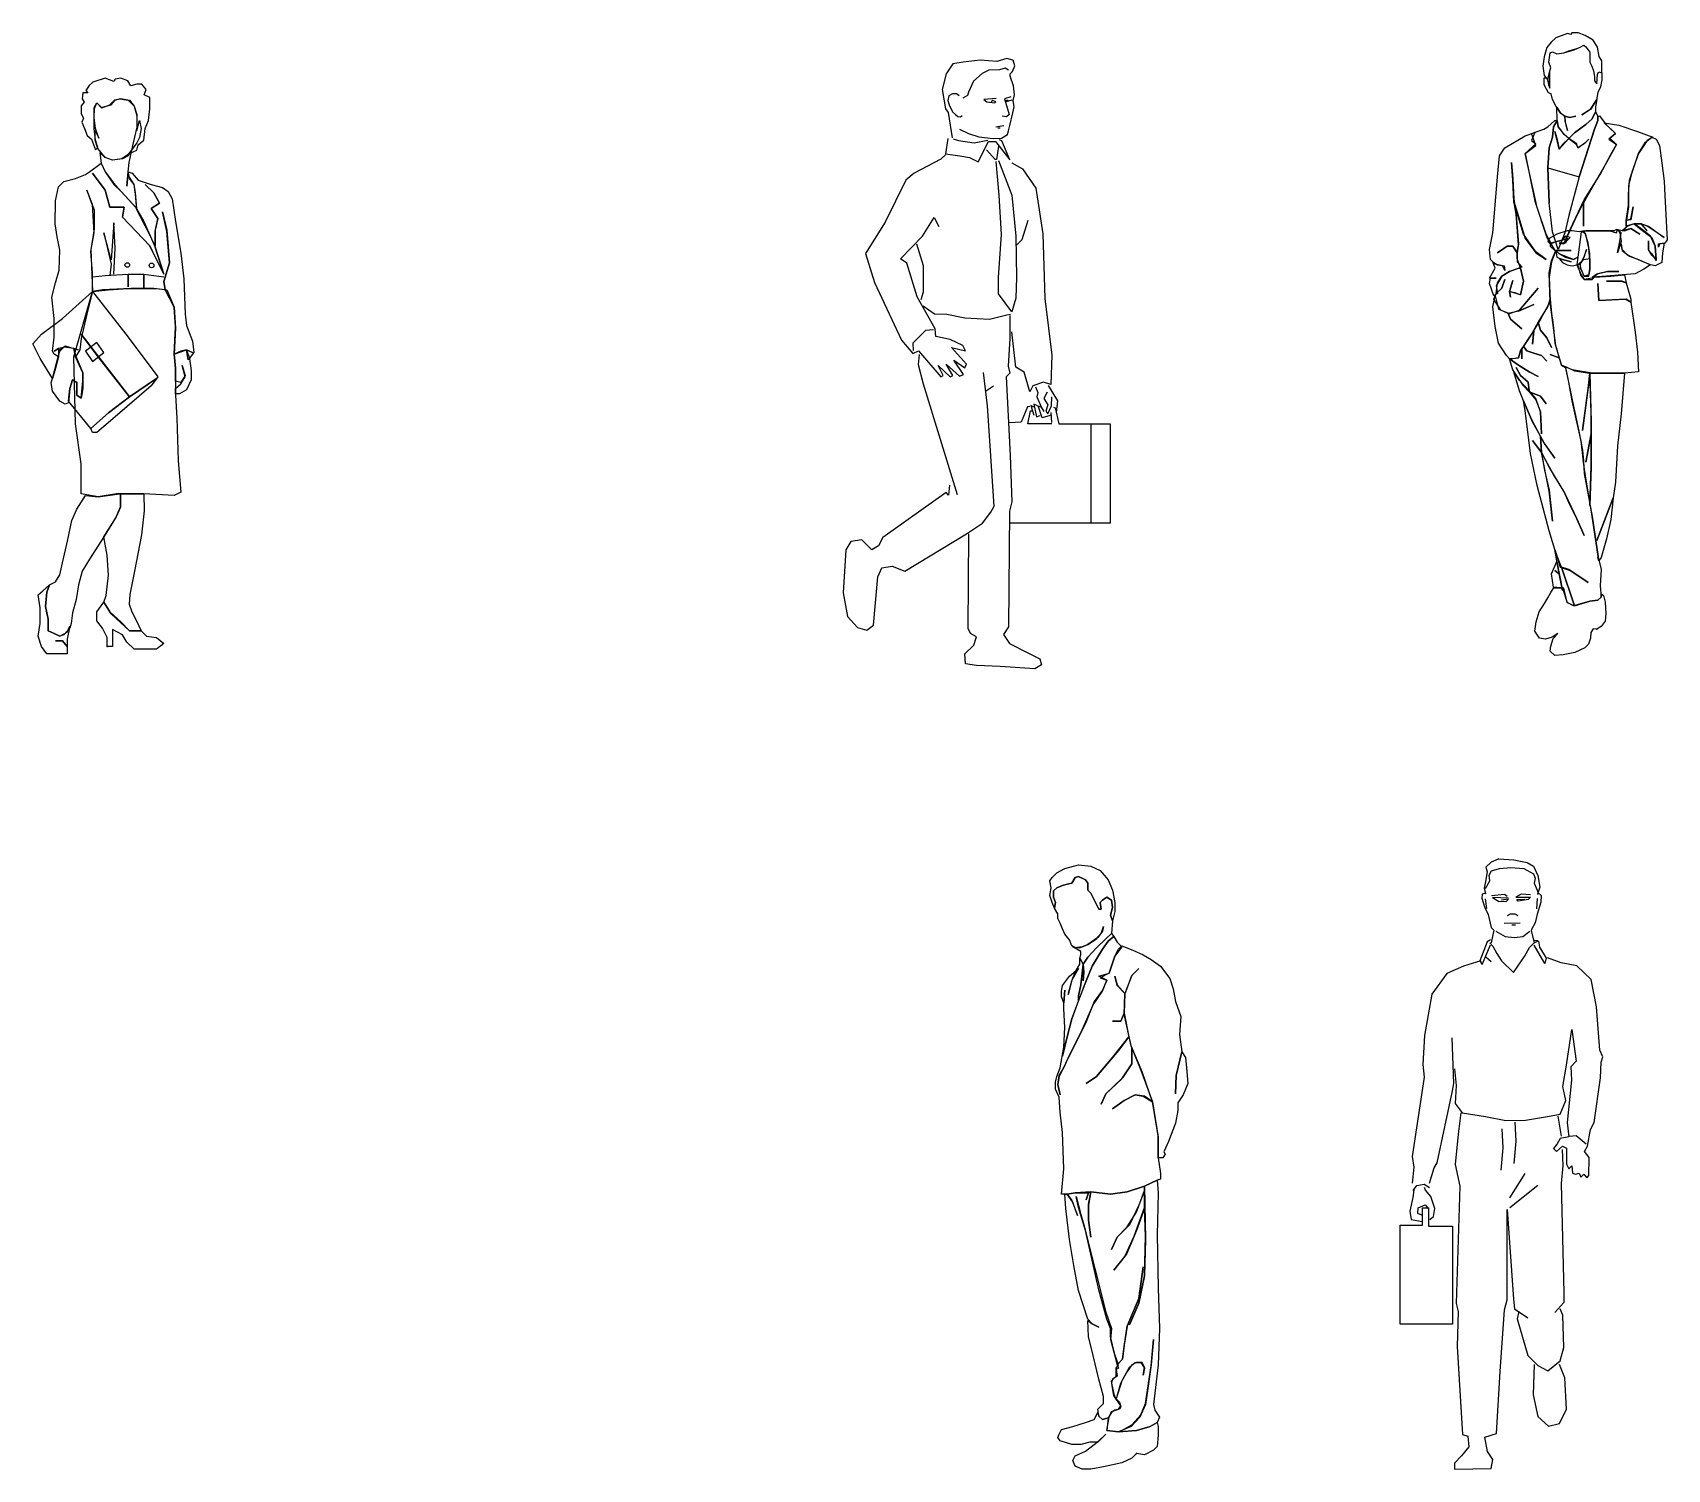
# Model space of a CAD drawing. Extents: x 89279 to 111786, y 534 to 10463.
# Drawn here: x 89279 to 94099, y 6227 to 10463 of the extents above; entities that cross this region are included whole.
import ezdxf

# ---------------------------------------------------------------- set-up
doc = ezdxf.new("R2010")
doc.units = 0
doc.header["$LTSCALE"] = 10
doc.header["$MEASUREMENT"] = 0
doc.layers.add('00-铺装', color=8, linetype='Continuous')

# ---------------------------------------------------------------- blocks, each defined once
blk = doc.blocks.new('人物029')
at = {"color": 0, "linetype": 'Continuous'}
for p, q in [((142.1, 1697.2), (105.6, 1685)), ((167.8, 1687.7), (142.1, 1697.2)), ((171.9, 1694.4), (167.8, 1687.7)), ((188.1, 1697.2), (171.9, 1694.4)), ((208.4, 1689), (188.1, 1697.2)), ((217.9, 1674.1), (208.4, 1689)), ((75.8, 1653.8), (74.4, 1636.2)), ((90.7, 1653.8), (75.8, 1653.8)), ((94.7, 1675.5), (85.3, 1660.6)), ((85.3, 1660.6), (90.7, 1653.8)), ((105.6, 1685), (94.7, 1675.5)), ((235.5, 1679.6), (217.9, 1674.1)), ((250.4, 1679.6), (235.5, 1679.6)), ((262.6, 1663.3), (250.4, 1679.6)), ((257.1, 1648.4), (262.6, 1663.3)), ((273.4, 1640.3), (257.1, 1648.4)), ((273.4, 1606.5), (273.4, 1640.3)), ((79.9, 1626.8), (71.7, 1615.9)), ((71.7, 1615.9), (71.7, 1591.6)), ((71.7, 1591.6), (78.5, 1579.4)), ((74.4, 1636.2), (79.9, 1626.8)), ((109.6, 1610.5), (117.7, 1624.1)), ((109.6, 1586.2), (109.6, 1610.5)), ((109.6, 1580.8), (111, 1607.8)), ((111, 1607.8), (117.7, 1624.1)), ((117.7, 1624.1), (129.9, 1610.5)), ((117.7, 1624.1), (132.6, 1609.2)), ((129.9, 1610.5), (159.7, 1618.6)), ((132.6, 1609.2), (155.6, 1618.6)), ((155.6, 1618.6), (170.5, 1633.5)), ((159.7, 1618.6), (171.9, 1632.2)), ((170.5, 1633.5), (188.1, 1637.6)), ((171.9, 1632.2), (184.1, 1636.2)), ((184.1, 1636.2), (209.8, 1632.2)), ((188.1, 1637.6), (213.8, 1632.2)), ((209.8, 1632.2), (227.4, 1614.6)), ((213.8, 1632.2), (213.8, 1632.2)), ((213.8, 1632.2), (227.4, 1614.6)), ((227.4, 1614.6), (235.5, 1590.2)), ((227.4, 1614.6), (235.5, 1586.2)), ((269.3, 1572.6), (273.4, 1606.5)), ((78.5, 1579.4), (73.1, 1567.2)), ((73.1, 1567.2), (81.2, 1548.3)), ((81.2, 1548.3), (89.3, 1528)), ((109.6, 1548.3), (109.6, 1586.2)), ((113.7, 1548.3), (109.6, 1580.8)), ((113.7, 1514.4), (109.6, 1548.3)), ((112.3, 1542.9), (123.2, 1519.9)), ((112.3, 1514.4), (112.3, 1542.9)), ((123.2, 1519.9), (113.7, 1548.3)), ((235.5, 1552.3), (217.9, 1476.5)), ((235.5, 1590.2), (235.5, 1552.3)), ((235.5, 1586.2), (235.5, 1542.9)), ((235.5, 1542.9), (243.6, 1572.6)), ((243.6, 1572.6), (247.7, 1548.3)), ((247.7, 1548.3), (243.6, 1522.6)), ((255.8, 1514.4), (259.9, 1548.3)), ((259.9, 1548.3), (269.3, 1572.6)), ((89.3, 1528), (101.5, 1517.1)), ((101.5, 1517.1), (113.7, 1486)), ((120.5, 1490.1), (112.3, 1514.4)), ((120.5, 1492.8), (113.7, 1514.4)), ((235.5, 1506.3), (209.8, 1472.5)), ((243.6, 1522.6), (235.5, 1506.3)), ((235.5, 1484.7), (239.5, 1500.9)), ((239.5, 1500.9), (255.8, 1514.4)), ((96.1, 1421.1), (129.9, 1446.8)), ((113.7, 1486), (120.5, 1492.8)), ((142.1, 1463), (120.5, 1490.1)), ((142.1, 1463), (125.9, 1476.5)), ((125.9, 1476.5), (129.9, 1446.8)), ((125.9, 1476.5), (125.9, 1476.5)), ((129.9, 1446.8), (142.1, 1421.1)), ((129.9, 1446.8), (142.1, 1421.1)), ((163.8, 1454.9), (142.1, 1463)), ((163.8, 1454.9), (142.1, 1463)), ((190.8, 1459), (163.8, 1454.9)), ((193.5, 1459), (163.8, 1454.9)), ((209.8, 1472.5), (190.8, 1459)), ((209.8, 1468.4), (193.5, 1459)), ((222, 1488.7), (209.8, 1468.4)), ((209.8, 1421.1), (212.5, 1448.1)), ((212.5, 1448.1), (222, 1488.7)), ((217.9, 1476.5), (235.5, 1484.7)), ((217.9, 1476.5), (217.9, 1476.5)), ((20.3, 1392.6), (54.1, 1400.8)), ((54.1, 1400.8), (83.9, 1412.9)), ((83.9, 1412.9), (96.1, 1421.1)), ((104.2, 1417), (142.1, 1366.9)), ((142.1, 1366.9), (104.2, 1417)), ((142.1, 1421.1), (166.5, 1388.6)), ((142.1, 1421.1), (167.8, 1383.2)), ((205.7, 1379.1), (209.8, 1421.1)), ((209.8, 1421.1), (205.7, 1379.1)), ((213.8, 1400.8), (209.8, 1421.1)), ((209.8, 1421.1), (209.8, 1421.1)), ((213.8, 1404.8), (209.8, 1421.1)), ((209.8, 1421.1), (222, 1417)), ((227.4, 1383.2), (213.8, 1404.8)), ((227.4, 1383.2), (213.8, 1400.8)), ((222, 1417), (239.5, 1396.7)), ((-4.1, 1335.8), (4.1, 1376.4)), ((4.1, 1376.4), (20.3, 1392.6)), ((88, 1366.9), (100.2, 1333.1)), ((104.2, 1325), (88, 1366.9)), ((142.1, 1366.9), (155.6, 1316.9)), ((155.6, 1316.9), (142.1, 1366.9)), ((166.5, 1388.6), (189.5, 1362.9)), ((167.8, 1383.2), (189.5, 1362.9)), ((189.5, 1362.9), (235.5, 1312.8)), ((189.5, 1362.9), (231.4, 1316.9)), ((231.4, 1354.7), (227.4, 1383.2)), ((231.4, 1358.8), (227.4, 1383.2)), ((235.5, 1312.8), (231.4, 1358.8)), ((235.5, 1308.7), (231.4, 1354.7)), ((239.5, 1396.7), (277.4, 1383.2)), ((259.9, 1383.2), (285.6, 1358.8)), ((285.6, 1358.8), (259.9, 1383.2)), ((277.4, 1383.2), (311.3, 1375)), ((285.6, 1358.8), (301.8, 1329)), ((301.8, 1329), (285.6, 1358.8)), ((311.3, 1375), (327.5, 1362.9)), ((327.5, 1362.9), (339.7, 1341.2)), ((-5.4, 1268.1), (-4.1, 1335.8)), ((100.2, 1333.1), (109.6, 1308.7)), ((109.6, 1241.1), (104.2, 1325)), ((109.6, 1308.7), (109.6, 1253.2)), ((155.6, 1316.9), (197.6, 1316.9)), ((197.6, 1316.9), (155.6, 1316.9)), ((197.6, 1316.9), (193.5, 1287.1)), ((193.5, 1287.1), (197.6, 1316.9)), ((231.4, 1316.9), (255.8, 1274.9)), ((259.9, 1261.4), (235.5, 1308.7)), ((301.8, 1329), (277.4, 1312.8)), ((277.4, 1312.8), (301.8, 1329)), ((277.4, 1312.8), (297.7, 1283)), ((297.7, 1283), (277.4, 1312.8)), ((311.3, 1303.3), (323.5, 1249.2)), ((323.5, 1245.1), (311.3, 1303.3)), ((339.7, 1341.2), (349.2, 1274.9)), ((0, 1228.9), (-5.4, 1268.1)), ((109.6, 1253.2), (100.2, 1191)), ((167.8, 1270.8), (159.7, 1161.2)), ((171.9, 1195), (167.8, 1270.8)), ((193.5, 1287.1), (273.4, 1203.2)), ((273.4, 1203.2), (193.5, 1287.1)), ((255.8, 1274.9), (289.6, 1199.1)), ((289.6, 1203.2), (259.9, 1261.4)), ((297.7, 1283), (289.6, 1249.2)), ((289.6, 1245.1), (297.7, 1283)), ((349.2, 1274.9), (365.4, 1181.5)), ((8.1, 1189.6), (0, 1228.9)), ((100.2, 1185.6), (109.6, 1241.1)), ((138, 1241.1), (159.7, 1149)), ((159.7, 1161.2), (138, 1241.1)), ((289.6, 1249.2), (289.6, 1203.2)), ((289.6, 1199.1), (289.6, 1245.1)), ((323.5, 1249.2), (331.6, 1153.1)), ((331.6, 1153.1), (323.5, 1245.1)), ((6.8, 1131.4), (8.1, 1189.6)), ((100.2, 1191), (104.2, 1067.8)), ((104.2, 1123.3), (100.2, 1185.6)), ((167.8, 1119.3), (171.9, 1195)), ((273.4, 1203.2), (289.6, 1169.3)), ((315.3, 1119.3), (273.4, 1203.2)), ((315.3, 1119.3), (289.6, 1199.1)), ((289.6, 1199.1), (315.3, 1119.3)), ((289.6, 1169.3), (315.3, 1119.3)), ((365.4, 1181.5), (373.5, 1105.7)), ((-4.1, 1093.5), (6.8, 1131.4)), ((104.2, 1067.8), (104.2, 1123.3)), ((104.2, 1111.1), (142.1, 1115.2)), ((142.1, 1115.2), (209.8, 1119.3)), ((159.7, 1149), (155.6, 1115.2)), ((209.8, 1119.3), (255.8, 1119.3)), ((209.8, 1081.4), (209.8, 1119.3)), ((209.8, 1119.3), (209.8, 1081.4)), ((255.8, 1119.3), (315.3, 1111.1)), ((255.8, 1077.3), (255.8, 1119.3)), ((255.8, 1119.3), (255.8, 1077.3)), ((331.6, 1153.1), (315.3, 1097.6)), ((315.3, 1097.6), (331.6, 1153.1)), ((-14.9, 1051.6), (-4.1, 1093.5)), ((16.2, 988), (104.2, 1067.8)), ((50.1, 875.6), (104.2, 1067.8)), ((104.2, 1067.8), (88, 1001.5)), ((134, 1073.2), (104.2, 1067.8)), ((104.2, 1067.8), (151.6, 1073.2)), ((104.2, 1067.8), (209.8, 933.8)), ((104.2, 1067.8), (104.2, 1067.8)), ((104.2, 1067.8), (104.2, 1067.8)), ((217.9, 1077.3), (134, 1073.2)), ((151.6, 1073.2), (209.8, 1077.3)), ((209.8, 1077.3), (255.8, 1077.3)), ((285.6, 1077.3), (217.9, 1077.3)), ((255.8, 1077.3), (293.7, 1077.3)), ((319.4, 1073.2), (285.6, 1077.3)), ((293.7, 1077.3), (323.5, 1073.2)), ((315.3, 1097.6), (319.4, 1073.2)), ((319.4, 1073.2), (315.3, 1097.6)), ((345.1, 1021.8), (319.4, 1073.2)), ((323.5, 1073.2), (345.1, 1021.8)), ((373.5, 1105.7), (377.6, 1001.5)), ((-8.1, 988), (-14.9, 1051.6)), ((349.2, 963.6), (345.1, 1021.8)), ((345.1, 1021.8), (349.2, 959.6)), ((-46, 942), (16.2, 988)), ((-8.1, 933.8), (-8.1, 988)), ((88, 1001.5), (71.7, 929.8)), ((377.6, 1001.5), (381.7, 967.7)), ((381.7, 967.7), (399.3, 921.7)), ((-71.7, 913.5), (-46, 942)), ((-13.5, 891.9), (-8.1, 933.8)), ((71.7, 929.8), (67.7, 895.9)), ((71.7, 942), (109.6, 891.9)), ((121.8, 875.6), (71.7, 942)), ((117.7, 917.6), (83.9, 891.9)), ((117.7, 917.6), (117.7, 917.6)), ((138, 887.8), (117.7, 917.6)), ((209.8, 933.8), (297.7, 816.1)), ((345.1, 883.8), (349.2, 963.6)), ((349.2, 959.6), (345.1, 883.8)), ((399.3, 921.7), (403.3, 887.8)), ((-50.1, 870.2), (-71.7, 913.5)), ((-13.5, 812), (-50.1, 870.2)), ((-8.1, 883.8), (-13.5, 891.9)), ((-13.5, 812), (4.1, 879.7)), ((-8.1, 891.9), (4.1, 900)), ((4.1, 900), (-8.1, 891.9)), ((4.1, 875.6), (-8.1, 883.8)), ((4.1, 875.6), (-4.1, 841.8)), ((24.4, 904.1), (4.1, 900)), ((20.3, 904.1), (4.1, 891.9)), ((4.1, 900), (4.1, 875.6)), ((4.1, 891.9), (4.1, 875.6)), ((4.1, 879.7), (8.1, 891.9)), ((8.1, 891.9), (24.4, 908.1)), ((50.1, 900), (20.3, 904.1)), ((24.4, 908.1), (50.1, 900)), ((50.1, 900), (24.4, 904.1)), ((62.3, 895.9), (50.1, 900)), ((50.1, 900), (62.3, 895.9)), ((54.1, 875.6), (50.1, 900)), ((54.1, 875.6), (50.1, 900)), ((50.1, 900), (50.1, 900)), ((50.1, 900), (54.1, 879.7)), ((54.1, 678), (50.1, 875.6)), ((67.7, 895.9), (54.1, 875.6)), ((54.1, 879.7), (75.8, 828.3)), ((75.8, 828.3), (54.1, 875.6)), ((83.9, 891.9), (104.2, 862.1)), ((104.2, 862.1), (138, 887.8)), ((109.6, 891.9), (213.8, 757.9)), ((213.8, 757.9), (121.8, 875.6)), ((345.1, 883.8), (381.7, 895.9)), ((365.4, 891.9), (345.1, 883.8)), ((349.2, 841.8), (345.1, 883.8)), ((345.1, 883.8), (349.2, 841.8)), ((381.7, 895.9), (365.4, 891.9)), ((381.7, 895.9), (391.1, 870.2)), ((387.1, 866.2), (381.7, 895.9)), ((381.7, 895.9), (381.7, 895.9)), ((399.3, 887.8), (381.7, 895.9)), ((381.7, 895.9), (399.3, 887.8)), ((403.3, 887.8), (387.1, 866.2)), ((391.1, 870.2), (395.2, 833.7)), ((-4.1, 841.8), (-13.5, 812)), ((75.8, 828.3), (75.8, 782.3)), ((75.8, 803.9), (75.8, 828.3)), ((349.2, 803.9), (349.2, 841.8)), ((349.2, 841.8), (349.2, 803.9)), ((377.6, 820.2), (365.4, 799.9)), ((369.5, 849.9), (377.6, 820.2)), ((377.6, 816.1), (369.5, 849.9)), ((395.2, 833.7), (395.2, 808)), ((-17.6, 799.9), (-13.5, 812)), ((-13.5, 774.1), (-17.6, 799.9)), ((8.1, 744.4), (-13.5, 774.1)), ((33.8, 744.4), (37.9, 782.3)), ((37.9, 782.3), (33.8, 740.3)), ((37.9, 782.3), (46, 808)), ((46, 808), (37.9, 782.3)), ((46, 808), (58.2, 799.9)), ((58.2, 799.9), (46, 808)), ((58.2, 799.9), (58.2, 762)), ((58.2, 762), (58.2, 799.9)), ((71.7, 753.8), (75.8, 803.9)), ((75.8, 782.3), (71.7, 753.8)), ((277.4, 790.4), (171.9, 698.3)), ((293.7, 812), (213.8, 757.9)), ((213.8, 757.9), (293.7, 812)), ((297.7, 816.1), (277.4, 790.4)), ((349.2, 803.9), (349.2, 762)), ((365.4, 799.9), (349.2, 803.9)), ((349.2, 782.3), (365.4, 795.8)), ((349.2, 766), (349.2, 782.3)), ((381.7, 778.2), (361.4, 766)), ((365.4, 795.8), (377.6, 816.1)), ((395.2, 808), (381.7, 778.2)), ((24.4, 736.2), (8.1, 744.4)), ((33.8, 740.3), (24.4, 736.2)), ((100.2, 664.5), (33.8, 744.4)), ((58.2, 762), (71.7, 753.8)), ((71.7, 753.8), (58.2, 762)), ((213.8, 757.9), (151.6, 710.5)), ((151.6, 710.5), (213.8, 757.9)), ((361.4, 766), (349.2, 766)), ((349.2, 762), (353.2, 694.3)), ((71.7, 560.3), (54.1, 678)), ((151.6, 710.5), (100.2, 664.5)), ((100.2, 664.5), (151.6, 710.5)), ((171.9, 698.3), (117.7, 652.3)), ((353.2, 694.3), (357.3, 568.4)), ((104.2, 652.3), (100.2, 664.5)), ((117.7, 652.3), (104.2, 652.3)), ((71.7, 471), (71.7, 560.3)), ((357.3, 568.4), (365.4, 476.4)), ((58.2, 426.3), (83.9, 466.9)), ((121.8, 462.9), (71.7, 471)), ((83.9, 466.9), (121.8, 462.9)), ((121.8, 462.9), (184.1, 471)), ((175.9, 471), (121.8, 462.9)), ((255.8, 471), (175.9, 471)), ((184.1, 471), (255.8, 471)), ((186.8, 472.3), (186.8, 431.7)), ((186.8, 433.1), (186.8, 472.3)), ((345.1, 466.9), (255.8, 471)), ((255.8, 471), (255.8, 471)), ((255.8, 471), (257.1, 420.9)), ((365.4, 476.4), (345.1, 466.9)), ((31.1, 331.6), (43.3, 392.5)), ((43.3, 392.5), (58.2, 426.3)), ((174.6, 403.3), (138, 345.1)), ((138, 345.1), (173.2, 400.6)), ((173.2, 400.6), (186.8, 433.1)), ((186.8, 431.7), (174.6, 403.3)), ((257.1, 420.9), (249, 350.5)), ((138, 345.1), (96.1, 278.8)), ((147.5, 291), (138, 345.1)), ((249, 350.5), (228.7, 243.6)), ((16.2, 268), (31.1, 331.6)), ((151.6, 231.4), (147.5, 291)), ((8.1, 232.8), (16.2, 268)), ((74.4, 243.6), (63.6, 203)), ((96.1, 278.8), (74.4, 243.6)), ((228.7, 243.6), (215.2, 174.6)), ((-42, 185.4), (-21.7, 203)), ((-21.7, 203), (-29.8, 181.4)), ((-29.8, 181.4), (-21.7, 203)), ((-21.7, 203), (-4.1, 212.5)), ((-21.7, 203), (-21.7, 203)), ((-4.1, 212.5), (8.1, 232.8)), ((63.6, 203), (56.8, 159.7)), ((144.8, 171.9), (151.6, 231.4)), ((-55.5, 173.2), (-42, 185.4)), ((-50.1, 135.3), (-55.5, 173.2)), ((-29.8, 181.4), (-33.8, 139.4)), ((-33.8, 139.4), (-29.8, 181.4)), ((56.8, 159.7), (46, 120.5)), ((117.7, 123.2), (138, 151.6)), ((138, 151.6), (144.8, 171.9)), ((138, 151.6), (138, 151.6)), ((138, 151.6), (155.6, 123.2)), ((159.7, 117.7), (138, 151.6)), ((215.2, 174.6), (212.5, 146.2)), ((212.5, 146.2), (220.6, 123.2)), ((-50.1, 89.3), (-50.1, 135.3)), ((-33.8, 139.4), (-25.7, 101.5)), ((-25.7, 101.5), (-33.8, 139.4)), ((-25.7, 101.5), (-25.7, 67.7)), ((-25.7, 67.7), (-25.7, 101.5)), ((46, 120.5), (42, 89.3)), ((117.7, 97.4), (117.7, 123.2)), ((134, 75.8), (117.7, 97.4)), ((155.6, 123.2), (189.5, 93.4)), ((213.8, 67.7), (159.7, 117.7)), ((220.6, 123.2), (234.1, 97.4)), ((234.1, 97.4), (247.7, 67.7)), ((-55.5, 51.4), (-50.1, 89.3)), ((-46, 21.7), (-55.5, 51.4)), ((-25.7, 67.7), (-8.1, 59.6)), ((-8.1, 59.6), (-25.7, 67.7)), ((-8.1, 59.6), (8.1, 51.4)), ((8.1, 51.4), (-8.1, 59.6)), ((8.1, 51.4), (29.8, 63.6)), ((20.3, 55.5), (8.1, 51.4)), ((37.9, 75.8), (20.3, 55.5)), ((37.9, 81.2), (29.8, 43.3)), ((29.8, 63.6), (37.9, 81.2)), ((42, 89.3), (37.9, 75.8)), ((147.5, 47.4), (134, 75.8)), ((163.8, 71.7), (163.8, 51.4)), ((193.5, 55.5), (163.8, 71.7)), ((163.8, 51.4), (163.8, 21.7)), ((189.5, 93.4), (213.8, 67.7)), ((205.7, 33.8), (193.5, 55.5)), ((213.8, 67.7), (247.7, 67.7)), ((247.7, 67.7), (213.8, 67.7)), ((247.7, 67.7), (263.9, 51.4)), ((263.9, 51.4), (293.7, 47.4)), ((-29.8, 0), (-46, 21.7)), ((29.8, 0), (-29.8, 0)), ((-4.1, 37.9), (16.2, 37.9)), ((16.2, 37.9), (-4.1, 37.9)), ((16.2, 37.9), (29.8, 21.7)), ((29.8, 21.7), (16.2, 37.9)), ((29.8, 43.3), (29.8, 21.7)), ((29.8, 21.7), (29.8, 0)), ((147.5, 21.7), (147.5, 47.4)), ((163.8, 21.7), (147.5, 21.7)), ((227.4, 13.5), (205.7, 33.8)), ((293.7, 13.5), (227.4, 13.5)), ((293.7, 47.4), (315.3, 29.8)), ((315.3, 29.8), (293.7, 13.5))]:
    blk.add_line(p, q, dxfattribs=at)
for centre in [(207.1, 1146.3), (278.8, 1145)]:
    blk.add_ellipse(centre, major_axis=(4.78, 4.78), ratio=1, start_param=5.497787, end_param=11.780972, dxfattribs=at)
at = {"color": 0}
blk.add_point((147.5, 21.7), dxfattribs=at)
blk = doc.blocks.new('人物045')
at = {"color": 0, "linetype": 'Continuous'}
for p, q in [((-94.89744, 1735.62048), (-88.01892, 1745.24922)), ((-90.76914, 1714.99086), (-94.89744, 1735.62048)), ((-88.01892, 1745.24922), (-74.26782, 1759.00032)), ((-74.26782, 1759.00032), (-50.88798, 1771.37928)), ((-50.88798, 1771.37928), (-11.00088, 1782.38016)), ((-20.62962, 1745.24922), (-30.25836, 1728.74196)), ((-30.25836, 1728.74196), (-20.62962, 1745.24922)), ((-11.00088, 1747.99944), (-20.62962, 1745.24922)), ((-20.62962, 1745.24922), (-11.00088, 1747.99944)), ((-11.00088, 1782.38016), (26.13006, 1778.25186)), ((9.62874, 1738.3707), (-11.00088, 1747.99944)), ((-11.00088, 1747.99944), (9.62874, 1738.3707)), ((16.50132, 1728.74196), (9.62874, 1738.3707)), ((9.62874, 1738.3707), (16.50132, 1728.74196)), ((26.13006, 1778.25186), (53.6382, 1765.87884)), ((53.6382, 1765.87884), (77.01804, 1738.3707)), ((77.01804, 1738.3707), (89.39106, 1708.11234)), ((-94.89744, 1691.61102), (-90.76914, 1714.99086)), ((-88.01892, 1670.9814), (-94.89744, 1691.61102)), ((-74.26782, 1714.99086), (-83.89656, 1705.36212)), ((-83.89656, 1705.36212), (-74.26782, 1714.99086)), ((-83.89656, 1705.36212), (-83.89656, 1687.48272)), ((-83.89656, 1687.48272), (-83.89656, 1705.36212)), ((-83.89656, 1687.48272), (-78.39018, 1670.9814)), ((-78.39018, 1670.9814), (-83.89656, 1687.48272)), ((-57.76056, 1721.86938), (-74.26782, 1714.99086)), ((-74.26782, 1714.99086), (-57.76056, 1721.86938)), ((-48.13776, 1724.6196), (-57.76056, 1721.86938)), ((-57.76056, 1721.86938), (-48.13776, 1724.6196)), ((-30.25836, 1728.74196), (-48.13776, 1724.6196)), ((-48.13776, 1724.6196), (-30.25836, 1728.74196)), ((16.50132, 1708.11234), (16.50132, 1728.74196)), ((16.50132, 1728.74196), (16.50132, 1708.11234)), ((26.13006, 1698.48954), (16.50132, 1708.11234)), ((16.50132, 1708.11234), (26.13006, 1698.48954)), ((39.88116, 1670.9814), (26.13006, 1698.48954)), ((26.13006, 1698.48954), (49.5099, 1651.72986)), ((72.88974, 1687.48272), (60.51078, 1677.85992)), ((60.51078, 1677.85992), (72.88974, 1687.48272)), ((86.64084, 1677.85992), (72.88974, 1687.48272)), ((72.88974, 1687.48272), (86.64084, 1677.85992)), ((89.39106, 1708.11234), (96.26958, 1670.9814)), ((-81.1404, 1654.48008), (-88.01892, 1670.9814)), ((-78.39018, 1670.9814), (-81.1404, 1654.48008)), ((-81.1404, 1654.48008), (-78.39018, 1670.9814)), ((-81.1404, 1654.48008), (-81.1404, 1654.48008)), ((-71.5176, 1637.97282), (-81.1404, 1654.48008)), ((49.5099, 1651.72986), (39.88116, 1670.9814)), ((56.38842, 1651.72986), (49.5099, 1651.72986)), ((49.5099, 1651.72986), (56.38842, 1651.72986)), ((60.51078, 1677.85992), (53.6382, 1670.9814)), ((53.6382, 1670.9814), (60.51078, 1677.85992)), ((53.6382, 1670.9814), (56.38842, 1651.72986)), ((56.38842, 1651.72986), (53.6382, 1670.9814)), ((83.89062, 1633.85046), (89.39106, 1657.2303)), ((86.64084, 1644.85134), (83.89062, 1633.85046)), ((89.39106, 1657.2303), (86.64084, 1677.85992)), ((86.64084, 1677.85992), (89.39106, 1657.2303)), ((89.39106, 1657.2303), (86.64084, 1644.85134)), ((96.26958, 1644.85134), (89.39106, 1617.3432)), ((96.26958, 1670.9814), (96.26958, 1644.85134)), ((-71.5176, 1624.22172), (-71.5176, 1637.97282)), ((-64.63908, 1610.47062), (-71.5176, 1624.22172)), ((-57.76056, 1593.96336), (-64.63908, 1610.47062)), ((-50.88798, 1577.46204), (-57.76056, 1593.96336)), ((56.38842, 1580.21226), (63.261, 1600.84188)), ((63.261, 1600.84188), (60.51078, 1587.09078)), ((89.39106, 1617.3432), (83.89062, 1633.85046)), ((83.89062, 1633.85046), (89.39106, 1617.3432)), ((89.39106, 1617.3432), (86.64084, 1580.21226)), ((89.39106, 1617.3432), (89.39106, 1617.3432)), ((-37.13094, 1560.96072), (-50.88798, 1577.46204)), ((-30.25836, 1543.08132), (-37.13094, 1560.96072)), ((-20.62962, 1537.58088), (-30.25836, 1543.08132)), ((-6.87852, 1537.58088), (16.50132, 1547.20368)), ((16.50132, 1547.20368), (0, 1540.3311)), ((46.75968, 1567.8333), (16.50132, 1547.20368)), ((16.50132, 1547.20368), (42.63138, 1563.71094)), ((42.63138, 1563.71094), (56.38842, 1580.21226)), ((42.63138, 1537.58088), (70.13952, 1563.71094)), ((70.13952, 1563.71094), (42.63138, 1537.58088)), ((60.51078, 1587.09078), (46.75968, 1567.8333)), ((77.01804, 1556.83242), (60.51078, 1533.45258)), ((60.51078, 1533.45258), (77.01804, 1556.83242)), ((70.13952, 1563.71094), (86.64084, 1580.21226)), ((86.64084, 1580.21226), (70.13952, 1563.71094)), ((93.51936, 1570.58352), (77.01804, 1556.83242)), ((77.01804, 1556.83242), (93.51936, 1570.58352)), ((86.64084, 1580.21226), (86.64084, 1580.21226)), ((86.64084, 1580.21226), (93.51936, 1570.58352)), ((93.51936, 1570.58352), (103.1481, 1554.0822)), ((93.51936, 1570.58352), (93.51936, 1570.58352)), ((103.1481, 1554.0822), (116.8992, 1540.3311)), ((107.27046, 1533.45258), (116.8992, 1543.08132)), ((116.8992, 1543.08132), (149.90778, 1530.70236)), ((-27.50814, 1540.3311), (-6.87852, 1537.58088)), ((-4.1283, 1526.57406), (-27.50814, 1540.3311)), ((0, 1540.3311), (-20.62962, 1537.58088)), ((-6.87852, 1507.32252), (-4.1283, 1516.95126)), ((2.75022, 1489.44312), (-6.87852, 1507.32252)), ((-6.87852, 1507.32252), (2.75022, 1489.44312)), ((-6.87852, 1489.44312), (-6.87852, 1507.32252)), ((-4.1283, 1516.95126), (-4.1283, 1526.57406)), ((2.75022, 1489.44312), (16.50132, 1510.07274)), ((16.50132, 1510.07274), (2.75022, 1489.44312)), ((16.50132, 1510.07274), (42.63138, 1537.58088)), ((42.63138, 1537.58088), (16.50132, 1510.07274)), ((60.51078, 1533.45258), (30.25836, 1483.94268)), ((30.25836, 1483.94268), (60.51078, 1533.45258)), ((79.76826, 1463.31306), (96.26958, 1512.82296)), ((96.26958, 1512.82296), (79.76826, 1463.31306)), ((116.8992, 1540.3311), (96.26958, 1512.82296)), ((96.26958, 1512.82296), (107.27046, 1533.45258)), ((149.90778, 1530.70236), (180.1602, 1516.95126)), ((180.1602, 1516.95126), (203.54004, 1503.19422)), ((203.54004, 1503.19422), (231.04818, 1483.94268)), ((-57.76056, 1426.18212), (-37.13094, 1453.68432)), ((-37.13094, 1453.68432), (-11.00088, 1477.06416)), ((-11.00088, 1477.06416), (-30.25836, 1442.68344)), ((-30.25836, 1439.93322), (-20.62962, 1466.06328)), ((-20.62962, 1466.06328), (-6.87852, 1489.44312)), ((-4.1283, 1428.93234), (0, 1463.31306)), ((0, 1463.31306), (-4.1283, 1428.93234)), ((0, 1463.31306), (2.75022, 1489.44312)), ((2.75022, 1489.44312), (0, 1463.31306)), ((5.50044, 1466.06328), (2.75022, 1489.44312)), ((2.75022, 1489.44312), (5.50044, 1466.06328)), ((2.75022, 1439.93322), (5.50044, 1466.06328)), ((5.50044, 1466.06328), (2.75022, 1439.93322)), ((30.25836, 1483.94268), (9.62874, 1435.80492)), ((9.62874, 1435.80492), (30.25836, 1483.94268)), ((49.5099, 1453.68432), (79.76826, 1463.31306)), ((72.88974, 1442.68344), (49.5099, 1453.68432)), ((79.76826, 1463.31306), (53.6382, 1449.56196)), ((53.6382, 1449.56196), (72.88974, 1442.68344)), ((96.26958, 1453.68432), (103.1481, 1428.93234)), ((103.1481, 1426.18212), (96.26958, 1453.68432)), ((147.15756, 1456.43454), (126.52794, 1402.79634)), ((126.52794, 1400.04612), (147.15756, 1456.43454)), ((167.78718, 1477.06416), (147.15756, 1456.43454)), ((147.15756, 1456.43454), (167.78718, 1477.06416)), ((231.04818, 1483.94268), (258.55632, 1446.8058)), ((258.55632, 1446.8058), (268.17912, 1416.55338)), ((-60.51078, 1409.67486), (-57.76056, 1426.18212)), ((-60.51078, 1393.17354), (-60.51078, 1409.67486)), ((-50.88798, 1412.42508), (-53.6382, 1375.29414)), ((-53.6382, 1375.29414), (-50.88798, 1412.42508)), ((-30.25836, 1442.68344), (-41.25924, 1400.04612)), ((-41.25924, 1400.04612), (-30.25836, 1439.93322)), ((-13.7511, 1372.54392), (9.62874, 1435.80492)), ((9.62874, 1435.80492), (-11.00088, 1382.17266)), ((-11.00088, 1395.92376), (-4.1283, 1428.93234)), ((-4.1283, 1428.93234), (-11.00088, 1395.92376)), ((33.00858, 1369.7937), (60.51078, 1409.67486)), ((60.51078, 1412.42508), (35.7588, 1379.4165)), ((60.51078, 1409.67486), (72.88974, 1442.68344)), ((72.88974, 1442.68344), (60.51078, 1412.42508)), ((103.1481, 1428.93234), (126.52794, 1402.79634)), ((126.52794, 1402.79634), (103.1481, 1426.18212)), ((126.52794, 1402.79634), (123.77772, 1345.03578)), ((123.77772, 1342.28556), (126.52794, 1400.04612)), ((268.17912, 1416.55338), (275.05764, 1379.4165)), ((-53.6382, 1375.29414), (-60.51078, 1393.17354)), ((-53.6382, 1358.79282), (-53.6382, 1375.29414)), ((-50.88798, 1302.4044), (-53.6382, 1358.79282)), ((-11.00088, 1382.17266), (-30.25836, 1328.53446)), ((-30.25836, 1328.53446), (-13.7511, 1372.54392)), ((-11.00088, 1382.17266), (-11.00088, 1395.92376)), ((-11.00088, 1395.92376), (-11.00088, 1382.17266)), ((0, 1295.52588), (33.00858, 1369.7937)), ((35.7588, 1379.4165), (9.62874, 1314.78336)), ((275.05764, 1379.4165), (291.55896, 1335.40704)), ((-53.6382, 1244.6379), (-50.88798, 1302.4044)), ((-44.00946, 1274.89626), (-30.25836, 1328.53446)), ((-30.25836, 1328.53446), (-44.00946, 1274.89626)), ((9.62874, 1314.78336), (-30.25836, 1235.0151)), ((89.39106, 1321.65594), (114.14898, 1321.65594)), ((114.14898, 1321.65594), (89.39106, 1321.65594)), ((114.14898, 1321.65594), (123.77772, 1345.03578)), ((123.77772, 1345.03578), (114.14898, 1321.65594)), ((123.77772, 1345.03578), (137.52882, 1274.89626)), ((144.40734, 1248.7662), (123.77772, 1342.28556)), ((291.55896, 1335.40704), (287.4366, 1281.77478)), ((-57.76056, 1218.50784), (-44.00946, 1274.89626)), ((-44.00946, 1274.89626), (-57.76056, 1218.50784)), ((-37.13094, 1221.25806), (0, 1295.52588)), ((89.39106, 1214.38548), (137.52882, 1274.89626)), ((137.52882, 1274.89626), (107.27046, 1235.0151)), ((137.52882, 1274.89626), (147.15756, 1237.76532)), ((287.4366, 1281.77478), (294.31512, 1230.8868)), ((-30.25836, 1235.0151), (-67.3893, 1157.99706)), ((-64.63908, 1184.12712), (-53.6382, 1244.6379)), ((-53.6382, 1184.12712), (-37.13094, 1221.25806)), ((107.27046, 1235.0151), (42.63138, 1157.99706)), ((42.63138, 1157.99706), (89.39106, 1214.38548)), ((177.40998, 1171.74816), (144.40734, 1248.7662)), ((147.15756, 1241.88768), (173.28762, 1177.2486)), ((147.15756, 1195.128), (147.15756, 1241.88768)), ((147.15756, 1237.76532), (147.15756, 1195.128)), ((277.80786, 1160.74728), (294.31512, 1230.8868)), ((294.31512, 1230.8868), (277.80786, 1160.74728)), ((294.31512, 1230.8868), (305.316, 1214.38548)), ((305.316, 1214.38548), (308.06622, 1184.12712)), ((-78.39018, 1141.49574), (-74.26782, 1157.99706)), ((-74.26782, 1157.99706), (-64.63908, 1184.12712)), ((-71.5176, 1134.61722), (-67.3893, 1160.74728)), ((-67.3893, 1157.99706), (-71.5176, 1134.61722)), ((-67.3893, 1160.74728), (-53.6382, 1184.12712)), ((12.37896, 1137.36744), (42.63138, 1157.99706)), ((42.63138, 1157.99706), (12.37896, 1137.36744)), ((116.8992, 1151.11854), (147.15756, 1195.128)), ((147.15756, 1195.128), (119.64942, 1153.86876)), ((173.28762, 1177.2486), (207.66834, 1083.72924)), ((207.66834, 1083.72924), (177.40998, 1171.74816)), ((275.05764, 1107.10908), (277.80786, 1160.74728)), ((277.80786, 1160.74728), (275.05764, 1107.10908)), ((308.06622, 1184.12712), (312.18858, 1137.36744)), ((-78.39018, 1120.86612), (-78.39018, 1141.49574)), ((-67.3893, 1097.48628), (-78.39018, 1120.86612)), ((-64.63908, 1104.35886), (-71.5176, 1134.61722)), ((-71.5176, 1134.61722), (-64.63908, 1104.35886)), ((119.64942, 1153.86876), (70.13952, 1107.10908)), ((70.13952, 1107.10908), (116.8992, 1151.11854)), ((312.18858, 1137.36744), (298.43748, 1104.35886)), ((-64.63908, 1053.47682), (-67.3893, 1097.48628)), ((56.38842, 1076.85666), (70.13952, 1107.10908)), ((70.13952, 1107.10908), (56.38842, 1076.85666)), ((89.39106, 1063.09962), (123.77772, 1087.85754)), ((123.77772, 1087.85754), (89.39106, 1063.09962)), ((123.77772, 1087.85754), (156.78036, 1104.35886)), ((156.78036, 1104.35886), (123.77772, 1087.85754)), ((156.78036, 1104.35886), (180.1602, 1100.2365)), ((184.2885, 1100.2365), (156.78036, 1104.35886)), ((180.1602, 1100.2365), (207.66834, 1083.72924)), ((207.66834, 1083.72924), (184.2885, 1100.2365)), ((207.66834, 1083.72924), (224.16966, 979.209)), ((224.16966, 983.3373), (207.66834, 1083.72924)), ((298.43748, 1104.35886), (281.93616, 1080.97902)), ((281.93616, 1080.97902), (281.93616, 1057.59918)), ((-57.76056, 992.9601), (-64.63908, 1053.47682)), ((275.05764, 1020.46824), (254.42802, 966.83004)), ((281.93616, 1057.59918), (275.05764, 1020.46824)), ((-53.6382, 885.68964), (-57.76056, 992.9601)), ((224.16966, 918.69822), (224.16966, 983.3373)), ((224.16966, 979.209), (224.16966, 918.69822)), ((254.42802, 966.83004), (240.67692, 936.57762)), ((224.16966, 918.69822), (231.04818, 871.93854)), ((237.9267, 918.69822), (224.16966, 918.69822)), ((244.79928, 929.6991), (237.9267, 918.69822)), ((240.67692, 936.57762), (244.79928, 929.6991)), ((-60.51078, 811.42182), (-53.6382, 885.68964)), ((231.04818, 871.93854), (231.04818, 855.43128)), ((133.40052, 818.30034), (184.2885, 834.80166)), ((184.2885, 834.80166), (133.40052, 818.30034)), ((160.90866, 757.78362), (184.2885, 822.4227)), ((184.2885, 822.4227), (167.78718, 778.41324)), ((184.2885, 834.80166), (221.41944, 852.68106)), ((221.41944, 852.68106), (184.2885, 834.80166)), ((184.2885, 834.80166), (187.03872, 678.0213)), ((184.2885, 822.4227), (184.2885, 834.80166)), ((184.2885, 771.54066), (184.2885, 822.4227)), ((231.04818, 855.43128), (221.41944, 852.68106)), ((221.41944, 852.68106), (221.41944, 852.68106)), ((221.41944, 852.68106), (224.16966, 815.55012)), ((-44.00946, 811.42182), (-60.51078, 811.42182)), ((-50.88798, 811.42182), (-44.00946, 811.42182)), ((-48.13776, 768.79044), (-50.88798, 811.42182)), ((-44.00946, 811.42182), (-20.62962, 815.55012)), ((-20.62962, 815.55012), (-44.00946, 811.42182)), ((-27.50814, 788.04198), (-44.00946, 811.42182)), ((-44.00946, 811.42182), (-30.25836, 792.17028)), ((-30.25836, 792.17028), (-13.7511, 748.16082)), ((-13.7511, 748.16082), (-27.50814, 788.04198)), ((26.13006, 818.30034), (-20.62962, 815.55012)), ((-20.62962, 815.55012), (19.25154, 815.55012)), ((-17.8794, 804.54924), (-4.1283, 750.91104)), ((-11.00088, 771.54066), (-17.8794, 804.54924)), ((9.62874, 704.15136), (-11.00088, 771.54066)), ((12.37896, 794.9205), (19.25154, 815.55012)), ((19.25154, 815.55012), (12.37896, 794.9205)), ((19.25154, 781.1694), (26.13006, 818.30034)), ((26.13006, 818.30034), (19.25154, 778.41324)), ((19.25154, 815.55012), (26.13006, 818.30034)), ((19.25154, 734.40378), (19.25154, 781.1694)), ((19.25154, 778.41324), (19.25154, 734.40378)), ((26.13006, 818.30034), (83.89062, 811.42182)), ((83.89062, 811.42182), (26.13006, 818.30034)), ((83.89062, 811.42182), (133.40052, 818.30034)), ((133.40052, 818.30034), (83.89062, 811.42182)), ((167.78718, 778.41324), (140.27904, 720.65268)), ((154.03014, 687.6441), (184.2885, 771.54066)), ((224.16966, 815.55012), (221.41944, 691.7724)), ((-37.13094, 678.0213), (-48.13776, 768.79044)), ((-4.1283, 750.91104), (5.50044, 720.65268)), ((26.13006, 684.89388), (19.25154, 734.40378)), ((19.25154, 734.40378), (26.13006, 684.89388)), ((133.40052, 715.15224), (160.90866, 757.78362)), ((184.2885, 768.79044), (160.90866, 704.15136)), ((187.03872, 687.6441), (184.2885, 768.79044)), ((-24.75792, 601.00326), (-37.13094, 678.0213)), ((5.50044, 720.65268), (70.13952, 463.47444)), ((49.5099, 529.48566), (9.62874, 704.15136)), ((86.64084, 647.76294), (103.1481, 684.89388)), ((103.1481, 684.89388), (86.64084, 647.76294)), ((140.27904, 720.65268), (103.1481, 684.89388)), ((103.1481, 684.89388), (133.40052, 715.15224)), ((126.52794, 627.13332), (154.03014, 687.6441)), ((160.90866, 704.15136), (130.6503, 634.01184)), ((184.2885, 570.7449), (187.03872, 687.6441)), ((187.03872, 678.0213), (184.2885, 570.7449)), ((221.41944, 691.7724), (224.16966, 533.61396)), ((130.6503, 634.01184), (93.51936, 587.25216)), ((93.51936, 587.25216), (126.52794, 627.13332)), ((-11.00088, 526.73544), (-24.75792, 601.00326)), ((180.1602, 596.87496), (167.78718, 503.3556)), ((167.78718, 503.3556), (180.1602, 596.87496)), ((167.78718, 489.6045), (184.2885, 570.7449)), ((184.2885, 570.7449), (167.78718, 489.6045)), ((224.16966, 533.61396), (228.29796, 415.33668)), ((16.50132, 442.84482), (-11.00088, 526.73544)), ((72.88974, 442.84482), (49.5099, 529.48566)), ((167.78718, 503.3556), (133.40052, 422.2152)), ((133.40052, 422.2152), (167.78718, 503.3556)), ((140.27904, 426.3435), (167.78718, 489.6045)), ((167.78718, 489.6045), (140.27904, 426.3435)), ((30.25836, 429.09372), (16.50132, 442.84482)), ((19.25154, 391.95684), (16.50132, 438.71652)), ((16.50132, 438.71652), (30.25836, 429.09372)), ((70.13952, 463.47444), (86.64084, 415.33668)), ((83.89062, 415.33668), (72.88974, 442.84482)), ((33.00858, 335.56842), (19.25154, 391.95684)), ((49.5099, 419.46498), (30.25836, 429.09372)), ((30.25836, 429.09372), (49.5099, 419.46498)), ((86.64084, 415.33668), (83.89062, 382.33404)), ((83.89062, 391.95684), (83.89062, 415.33668)), ((96.26958, 338.32458), (83.89062, 391.95684)), ((133.40052, 422.2152), (123.77772, 365.82678)), ((123.77772, 361.70442), (133.40052, 422.2152)), ((228.29796, 415.33668), (224.16966, 308.06622)), ((83.89062, 382.33404), (93.51936, 345.19716)), ((93.51936, 345.19716), (103.1481, 308.06622)), ((107.27046, 308.06622), (96.26958, 338.32458)), ((123.77772, 365.82678), (119.64942, 324.56754)), ((119.64942, 324.56754), (123.77772, 361.70442)), ((210.41856, 382.33404), (203.54004, 308.06622)), ((203.54004, 305.316), (210.41856, 382.33404)), ((49.5099, 265.4289), (33.00858, 335.56842)), ((100.39788, 298.43748), (107.27046, 308.06622)), ((107.27046, 298.43748), (100.39788, 294.31512)), ((100.39788, 275.05764), (100.39788, 298.43748)), ((100.39788, 294.31512), (103.1481, 275.05764)), ((119.64942, 324.56754), (103.1481, 308.06622)), ((103.1481, 308.06622), (119.64942, 324.56754)), ((103.1481, 308.06622), (107.27046, 298.43748)), ((114.14898, 254.42802), (140.27904, 301.1877)), ((147.15756, 308.06622), (133.40052, 288.80874)), ((140.27904, 301.1877), (156.78036, 314.94474)), ((160.90866, 314.94474), (147.15756, 308.06622)), ((156.78036, 314.94474), (173.28762, 314.94474)), ((177.40998, 314.94474), (160.90866, 314.94474)), ((173.28762, 314.94474), (184.2885, 298.43748)), ((184.2885, 301.1877), (177.40998, 314.94474)), ((180.1602, 277.80786), (184.2885, 301.1877)), ((184.2885, 298.43748), (180.1602, 277.80786)), ((187.03872, 193.91724), (203.54004, 305.316)), ((203.54004, 308.06622), (191.16702, 217.29708)), ((224.16966, 308.06622), (210.41856, 191.16702)), ((63.261, 214.54686), (49.5099, 265.4289)), ((86.64084, 261.30654), (100.39788, 275.05764)), ((89.39106, 265.4289), (86.64084, 254.42802)), ((89.39106, 240.67692), (86.64084, 261.30654)), ((86.64084, 254.42802), (93.51936, 221.41944)), ((103.1481, 275.05764), (89.39106, 265.4289)), ((116.8992, 261.30654), (100.39788, 207.66834)), ((100.39788, 204.91812), (114.14898, 254.42802)), ((133.40052, 288.80874), (116.8992, 261.30654)), ((46.75968, 177.40998), (63.261, 193.91724)), ((63.261, 193.91724), (63.261, 214.54686)), ((93.51936, 217.29708), (89.39106, 240.67692)), ((93.51936, 221.41944), (100.39788, 204.91812)), ((114.14898, 187.03872), (93.51936, 217.29708)), ((100.39788, 207.66834), (110.02068, 198.0396)), ((110.02068, 198.0396), (114.14898, 184.2885)), ((173.28762, 160.90866), (187.03872, 193.91724)), ((191.16702, 217.29708), (187.03872, 191.16702)), ((9.62874, 137.52882), (35.7588, 147.15756)), ((35.7588, 147.15756), (46.75968, 167.78718)), ((49.5099, 156.78036), (46.75968, 177.40998)), ((46.75968, 167.78718), (49.5099, 156.78036)), ((60.51078, 147.15756), (49.5099, 156.78036)), ((49.5099, 156.78036), (60.51078, 147.15756)), ((77.01804, 151.27992), (60.51078, 147.15756)), ((60.51078, 147.15756), (77.01804, 151.27992)), ((72.88974, 114.14898), (79.76826, 154.03014)), ((77.01804, 151.27992), (72.88974, 114.14898)), ((86.64084, 167.78718), (77.01804, 151.27992)), ((79.76826, 154.03014), (86.64084, 170.5374)), ((86.64084, 170.5374), (107.27046, 177.40998)), ((96.26958, 174.65976), (86.64084, 167.78718)), ((110.02068, 177.40998), (96.26958, 174.65976)), ((107.27046, 177.40998), (114.14898, 187.03872)), ((114.14898, 184.2885), (110.02068, 177.40998)), ((170.5374, 154.03014), (144.40734, 126.52794)), ((147.15756, 130.6503), (173.28762, 160.90866)), ((187.03872, 191.16702), (170.5374, 154.03014)), ((210.41856, 191.16702), (214.54686, 174.65976)), ((214.54686, 174.65976), (228.29796, 154.03014)), ((228.29796, 154.03014), (221.41944, 137.52882)), ((-71.5176, 93.51936), (-67.3893, 103.1481)), ((-67.3893, 103.1481), (-60.51078, 116.8992)), ((-60.51078, 116.8992), (-27.50814, 126.52794)), ((-27.50814, 126.52794), (9.62874, 137.52882)), ((70.13952, 103.1481), (46.75968, 79.76826)), ((49.5099, 83.89062), (70.13952, 103.1481)), ((107.27046, 110.02068), (72.88974, 114.14898)), ((72.88974, 114.14898), (107.27046, 110.02068)), ((144.40734, 126.52794), (107.27046, 110.02068)), ((107.27046, 110.02068), (160.90866, 114.14898)), ((110.02068, 110.02068), (147.15756, 130.6503)), ((160.90866, 114.14898), (110.02068, 110.02068)), ((200.78982, 126.52794), (160.90866, 114.14898)), ((160.90866, 114.14898), (200.78982, 126.52794)), ((221.41944, 137.52882), (200.78982, 126.52794)), ((200.78982, 126.52794), (221.41944, 137.52882)), ((221.41944, 137.52882), (221.41944, 137.52882)), ((221.41944, 137.52882), (224.16966, 126.52794)), ((224.16966, 100.39788), (221.41944, 67.3893)), ((224.16966, 126.52794), (224.16966, 100.39788)), ((-64.63908, 83.89062), (-71.5176, 93.51936)), ((-30.25836, 72.88974), (-64.63908, 83.89062)), ((-4.1283, 72.88974), (-30.25836, 72.88974)), ((-20.62962, 39.88116), (9.62874, 53.6382)), ((23.37984, 79.76826), (-4.1283, 72.88974)), ((9.62874, 53.6382), (35.7588, 72.88974)), ((46.75968, 79.76826), (23.37984, 79.76826)), ((35.7588, 72.88974), (49.5099, 83.89062)), ((210.41856, 56.38842), (184.2885, 42.63138)), ((221.41944, 67.3893), (210.41856, 56.38842)), ((-27.50814, 26.13006), (-20.62962, 39.88116)), ((-20.62962, 9.62874), (-27.50814, 26.13006)), ((0, 0), (-20.62962, 9.62874)), ((26.13006, 0), (0, 0)), ((63.261, 6.87852), (26.13006, 0)), ((116.8992, 19.25154), (63.261, 6.87852)), ((147.15756, 33.00858), (116.8992, 19.25154)), ((160.90866, 46.75968), (147.15756, 33.00858)), ((184.2885, 42.63138), (160.90866, 46.75968))]:
    blk.add_line(p, q, dxfattribs=at)
at = {"color": 0}
blk.add_point((160.90866, 46.75968), dxfattribs=at)
blk = doc.blocks.new('人物047')
at = {"color": 0, "linetype": 'Continuous'}
for p, q in [((37.13688, 1833.26814), (2.75022, 1820.88918)), ((46.75968, 1830.51792), (37.13688, 1833.26814)), ((49.5099, 1836.01836), (46.75968, 1830.51792)), ((68.76738, 1836.01836), (49.5099, 1836.01836)), ((89.397, 1827.7677), (68.76738, 1836.01836)), ((-23.37984, 1792.0089), (-31.6305, 1764.50076)), ((-11.00088, 1808.51022), (-23.37984, 1792.0089)), ((2.75022, 1820.88918), (-11.00088, 1808.51022)), ((26.13006, 1776.87972), (56.38842, 1785.13038)), ((41.25924, 1782.38016), (64.63908, 1789.25868)), ((56.38842, 1785.13038), (74.26782, 1793.38698)), ((64.63908, 1789.25868), (74.26782, 1793.38698)), ((74.26782, 1793.38698), (85.2687, 1798.88742)), ((74.26782, 1793.38698), (85.2687, 1798.88742)), ((85.2687, 1798.88742), (90.76914, 1794.75912)), ((85.2687, 1798.88742), (90.76914, 1794.75912)), ((112.77684, 1814.0166), (89.397, 1827.7677)), ((90.76914, 1794.75912), (103.1481, 1778.2578)), ((90.76914, 1794.75912), (103.1481, 1778.2578)), ((125.1558, 1793.38698), (112.77684, 1814.0166)), ((130.65624, 1765.87884), (125.1558, 1793.38698)), ((-31.6305, 1764.50076), (-35.7588, 1736.99856)), ((-35.7588, 1736.99856), (-31.6305, 1709.49042)), ((-17.8794, 1749.37752), (-13.7511, 1776.87972)), ((-17.8794, 1749.37752), (-13.7511, 1776.87972)), ((-12.37896, 1732.87026), (-17.8794, 1749.37752)), ((-12.37896, 1732.87026), (-17.8794, 1749.37752)), ((-13.7511, 1776.87972), (-6.87258, 1779.62994)), ((-13.7511, 1776.87972), (-6.87258, 1779.62994)), ((-6.87258, 1779.62994), (5.50044, 1774.1295)), ((-6.87258, 1779.62994), (5.50044, 1774.1295)), ((5.50044, 1774.1295), (26.13006, 1776.87972)), ((5.50044, 1774.1295), (26.13006, 1776.87972)), ((26.13006, 1776.87972), (41.25924, 1782.38016)), ((103.1481, 1778.2578), (103.1481, 1765.87884)), ((103.1481, 1778.2578), (103.1481, 1765.87884)), ((103.1481, 1765.87884), (103.1481, 1749.37752)), ((103.1481, 1765.87884), (103.1481, 1749.37752)), ((103.1481, 1749.37752), (108.64854, 1736.99856)), ((103.1481, 1749.37752), (108.64854, 1736.99856)), ((108.64854, 1736.99856), (114.14898, 1723.24746)), ((108.64854, 1736.99856), (114.14898, 1723.24746)), ((138.9069, 1753.49988), (130.65624, 1765.87884)), ((138.9069, 1717.74108), (138.9069, 1753.49988)), ((-31.6305, 1709.49042), (-20.62962, 1697.11146)), ((-31.6305, 1681.98822), (-31.6305, 1702.61784)), ((-31.6305, 1702.61784), (-24.75198, 1702.61784)), ((-24.75198, 1702.61784), (-20.62962, 1697.11146)), ((-20.62962, 1697.11146), (-15.12918, 1723.24746)), ((-20.62962, 1697.11146), (-19.25154, 1681.98822)), ((-15.12918, 1672.35948), (-20.62962, 1697.11146)), ((-20.62962, 1697.11146), (-19.25154, 1681.98822)), ((-15.12918, 1723.24746), (-12.37896, 1732.87026)), ((-15.12918, 1723.24746), (-12.37896, 1732.87026)), ((-15.12918, 1699.86168), (-15.12918, 1723.24746)), ((-15.12918, 1672.35948), (-15.12918, 1699.86168)), ((114.14898, 1723.24746), (116.8992, 1706.7402)), ((114.14898, 1723.24746), (116.8992, 1706.7402)), ((116.8992, 1706.7402), (116.8992, 1694.36124)), ((116.8992, 1706.7402), (116.8992, 1694.36124)), ((116.8992, 1694.36124), (123.77772, 1684.73844)), ((116.8992, 1694.36124), (123.77772, 1684.73844)), ((123.77772, 1684.73844), (125.1558, 1713.61872)), ((123.77772, 1684.73844), (125.1558, 1713.61872)), ((125.1558, 1713.61872), (129.27816, 1720.4913)), ((125.1558, 1713.61872), (129.27816, 1720.4913)), ((129.27816, 1720.4913), (138.9069, 1717.74108)), ((129.27816, 1720.4913), (138.9069, 1717.74108)), ((138.9069, 1697.11146), (134.7786, 1676.48184)), ((138.9069, 1717.74108), (138.9069, 1697.11146)), ((-19.25154, 1658.60838), (-31.6305, 1681.98822)), ((-19.25154, 1681.98822), (-15.12918, 1672.35948)), ((-19.25154, 1681.98822), (-15.12918, 1672.35948)), ((-11.00088, 1655.85816), (-19.25154, 1658.60838)), ((-6.87258, 1639.3509), (-11.00088, 1655.85816)), ((4.1283, 1618.72128), (-6.87258, 1639.3509)), ((104.52618, 1610.47062), (123.77772, 1639.3509)), ((123.77772, 1639.3509), (119.64942, 1617.34914)), ((126.52794, 1659.98052), (122.39964, 1637.97876)), ((123.77772, 1684.73844), (123.77772, 1684.73844)), ((134.7786, 1676.48184), (126.52794, 1659.98052)), ((17.8794, 1598.09166), (4.1283, 1618.72128)), ((5.50044, 1615.97106), (15.12918, 1600.84188)), ((6.87852, 1577.46204), (5.50044, 1615.97106)), ((15.12918, 1600.84188), (28.88028, 1589.841)), ((28.88028, 1589.841), (17.8794, 1598.09166)), ((105.89832, 1610.47062), (79.76826, 1593.9693)), ((79.76826, 1593.9693), (104.52618, 1610.47062)), ((122.39964, 1637.97876), (105.89832, 1610.47062)), ((119.64942, 1602.21996), (110.02662, 1581.59034)), ((110.02662, 1581.59034), (119.64942, 1602.21996)), ((119.64942, 1617.34914), (119.64942, 1602.21996)), ((119.64942, 1602.21996), (126.52794, 1589.841)), ((119.64942, 1602.21996), (119.64942, 1602.21996)), ((126.52794, 1589.841), (132.02838, 1591.21908)), ((132.02838, 1591.21908), (148.53564, 1567.83924)), ((-68.76144, 1538.95302), (-33.00858, 1551.33198)), ((-33.00858, 1551.33198), (-20.62962, 1558.2105)), ((-20.62962, 1558.2105), (0, 1577.46204)), ((-4.12236, 1558.2105), (-6.87258, 1527.95214)), ((-6.87258, 1527.95214), (-4.12236, 1558.2105)), ((6.87852, 1577.46204), (-4.12236, 1558.2105)), ((-4.12236, 1558.2105), (6.87852, 1577.46204)), ((0, 1577.46204), (6.87852, 1577.46204)), ((5.50044, 1522.4517), (0, 1544.4594)), ((0, 1544.4594), (5.50044, 1525.20192)), ((9.62874, 1558.2105), (6.87852, 1577.46204)), ((6.87852, 1577.46204), (9.62874, 1558.2105)), ((15.12918, 1551.33198), (9.62874, 1558.2105)), ((9.62874, 1558.2105), (9.62874, 1558.2105)), ((9.62874, 1558.2105), (22.0077, 1541.70324)), ((27.50814, 1536.2028), (15.12918, 1551.33198)), ((28.88028, 1589.841), (42.63732, 1585.7127)), ((44.00946, 1585.7127), (28.88028, 1589.841)), ((28.88028, 1589.841), (30.25836, 1571.9616)), ((30.25836, 1576.0899), (28.88028, 1589.841)), ((37.13688, 1547.20962), (30.25836, 1576.0899)), ((30.25836, 1571.9616), (37.13688, 1547.20962)), ((42.63732, 1585.7127), (61.88886, 1589.841)), ((61.88886, 1589.841), (44.00946, 1585.7127)), ((90.76914, 1565.08308), (57.7665, 1540.3311)), ((57.7665, 1540.3311), (90.76914, 1565.08308)), ((71.5176, 1411.05294), (116.8992, 1551.33198)), ((110.02662, 1581.59034), (90.76914, 1565.08308)), ((90.76914, 1565.08308), (110.02662, 1581.59034)), ((116.8992, 1551.33198), (100.39788, 1499.07186)), ((116.8992, 1551.33198), (126.52794, 1577.46204)), ((126.52794, 1577.46204), (116.8992, 1551.33198)), ((126.52794, 1577.46204), (126.52794, 1589.841)), ((126.52794, 1589.841), (126.52794, 1589.841)), ((126.52794, 1589.841), (126.52794, 1577.46204)), ((178.78806, 1538.95302), (145.77948, 1570.58946)), ((145.77948, 1570.58946), (188.4168, 1563.71094)), ((148.53564, 1567.83924), (178.78806, 1538.95302)), ((188.4168, 1563.71094), (243.42714, 1544.4594)), ((243.42714, 1544.4594), (288.81468, 1527.95214)), ((-163.65888, 1472.9418), (-147.15756, 1496.32164)), ((-147.15756, 1496.32164), (-88.01892, 1532.08044)), ((-88.01892, 1532.08044), (-59.13864, 1541.70324)), ((-56.38842, 1508.7006), (-88.01892, 1479.82032)), ((-88.01892, 1479.82032), (-56.38842, 1503.20016)), ((-59.13864, 1541.70324), (-68.76144, 1518.3234)), ((-56.38842, 1503.20016), (-68.76144, 1538.95302)), ((-68.76144, 1518.3234), (-56.38842, 1508.7006)), ((-16.50132, 1496.32164), (-20.62962, 1437.183)), ((-20.62962, 1437.183), (-16.50132, 1496.32164)), ((-6.87258, 1527.95214), (-16.50132, 1496.32164)), ((-16.50132, 1496.32164), (-6.87258, 1527.95214)), ((5.50044, 1525.20192), (12.37896, 1492.19334)), ((12.37896, 1492.19334), (5.50044, 1522.4517)), ((12.37896, 1492.19334), (41.25924, 1523.82978)), ((22.0077, 1505.95038), (12.37896, 1492.19334)), ((22.0077, 1541.70324), (41.25924, 1523.82978)), ((41.25924, 1523.82978), (22.0077, 1505.95038)), ((41.25924, 1523.82978), (27.50814, 1536.2028)), ((57.7665, 1540.3311), (41.25924, 1523.82978)), ((41.25924, 1523.82978), (57.7665, 1540.3311)), ((64.63908, 1508.7006), (41.25924, 1523.82978)), ((41.25924, 1523.82978), (61.88886, 1508.7006)), ((61.88886, 1508.7006), (67.3893, 1496.32164)), ((67.3893, 1496.32164), (64.63908, 1508.7006)), ((67.3893, 1496.32164), (90.76914, 1512.82296)), ((86.64678, 1508.7006), (67.3893, 1496.32164)), ((100.39788, 1499.07186), (71.5176, 1411.05294)), ((100.39788, 1522.4517), (86.64678, 1508.7006)), ((90.76914, 1512.82296), (100.39788, 1522.4517)), ((181.53828, 1505.95038), (152.658, 1453.68432)), ((178.78806, 1538.95302), (159.53652, 1522.4517)), ((159.53652, 1522.4517), (181.53828, 1505.95038)), ((162.28674, 1525.20192), (178.78806, 1538.95302)), ((181.53828, 1505.95038), (162.28674, 1525.20192)), ((165.03696, 1477.06416), (181.53828, 1505.95038)), ((272.30742, 1518.3234), (246.17736, 1479.82032)), ((246.17736, 1479.82032), (266.80698, 1512.82296)), ((266.80698, 1512.82296), (286.06446, 1527.95214)), ((288.81468, 1527.95214), (272.30742, 1518.3234)), ((286.06446, 1527.95214), (298.43748, 1522.4517)), ((298.43748, 1522.4517), (308.06622, 1503.20016)), ((308.06622, 1503.20016), (314.94474, 1450.9341)), ((-169.15932, 1411.05294), (-163.65888, 1472.9418)), ((-123.77772, 1401.4242), (-127.90008, 1453.68432)), ((-127.90008, 1453.68432), (-123.77772, 1405.5525)), ((-88.01892, 1479.82032), (-59.13864, 1339.53534)), ((-52.26012, 1320.2838), (-88.01892, 1479.82032)), ((152.658, 1453.68432), (110.02662, 1379.42244)), ((133.40646, 1417.93146), (165.03696, 1477.06416)), ((246.17736, 1479.82032), (226.92582, 1424.80404)), ((233.7984, 1441.3113), (246.17736, 1479.82032)), ((314.94474, 1450.9341), (321.81732, 1398.67398)), ((-176.03784, 1327.16232), (-169.15932, 1411.05294)), ((-123.77772, 1405.5525), (-121.0275, 1346.41386)), ((-121.0275, 1336.78512), (-123.77772, 1401.4242)), ((-20.62962, 1437.183), (71.5176, 1411.05294)), ((-20.62962, 1437.183), (-16.50132, 1334.0349)), ((-16.50132, 1334.0349), (-20.62962, 1437.183)), ((-16.50132, 1334.0349), (-20.62962, 1437.183)), ((71.5176, 1411.05294), (41.25924, 1296.90396)), ((86.64678, 1343.66364), (133.40646, 1417.93146)), ((226.92582, 1424.80404), (217.29708, 1384.92288)), ((217.29708, 1358.79282), (220.0473, 1401.4242)), ((220.0473, 1401.4242), (233.7984, 1441.3113)), ((321.81732, 1398.67398), (324.57348, 1356.0426)), ((110.02662, 1379.42244), (83.89656, 1334.0349)), ((217.29708, 1384.92288), (217.29708, 1323.03402)), ((217.29708, 1327.16232), (217.29708, 1358.79282)), ((324.57348, 1356.0426), (328.69584, 1261.14516)), ((-182.91042, 1246.01598), (-176.03784, 1327.16232)), ((-121.0275, 1346.41386), (-114.14898, 1296.90396)), ((-121.0275, 1339.53534), (-88.01892, 1229.51466)), ((-114.14898, 1301.03226), (-121.0275, 1339.53534)), ((-92.14128, 1241.89362), (-121.0275, 1336.78512)), ((-59.13864, 1339.53534), (-23.37984, 1232.26488)), ((-26.13006, 1241.89362), (-52.26012, 1320.2838)), ((-6.87258, 1248.7662), (-16.50132, 1334.0349)), ((45.38754, 1255.64472), (86.64678, 1343.66364)), ((83.89656, 1336.78512), (57.7665, 1281.77478)), ((83.89656, 1265.27346), (83.89656, 1336.78512)), ((83.89656, 1334.0349), (83.89656, 1265.27346)), ((210.41856, 1281.77478), (217.29708, 1327.16232)), ((217.29708, 1323.03402), (210.41856, 1277.65242)), ((224.1756, 1287.27522), (231.04818, 1323.03402)), ((231.04818, 1323.03402), (224.1756, 1284.525)), ((-107.27046, 1210.25718), (-114.14898, 1301.03226)), ((-114.14898, 1296.90396), (-107.27046, 1213.01334)), ((57.7665, 1281.77478), (26.13006, 1213.01334)), ((26.13006, 1213.01334), (45.38754, 1255.64472)), ((41.25924, 1296.90396), (28.88028, 1246.01598)), ((181.53828, 1255.64472), (174.6657, 1251.51642)), ((181.53828, 1246.01598), (184.2885, 1255.64472)), ((198.04554, 1251.51642), (181.53828, 1255.64472)), ((184.2885, 1255.64472), (191.16702, 1246.01598)), ((195.29532, 1246.01598), (184.2885, 1255.64472)), ((184.2885, 1255.64472), (204.91812, 1251.51642)), ((210.41856, 1261.14516), (198.04554, 1251.51642)), ((200.79576, 1251.51642), (214.54686, 1265.27346)), ((224.1756, 1258.39494), (200.79576, 1251.51642)), ((204.91812, 1251.51642), (224.1756, 1258.39494)), ((210.41856, 1281.77478), (224.1756, 1287.27522)), ((224.1756, 1284.525), (210.41856, 1281.77478)), ((210.41856, 1265.27346), (210.41856, 1281.77478)), ((210.41856, 1277.65242), (210.41856, 1261.14516)), ((233.7984, 1272.14604), (210.41856, 1265.27346)), ((214.54686, 1265.27346), (231.04818, 1272.14604)), ((224.1756, 1258.39494), (250.30566, 1241.89362)), ((250.30566, 1241.89362), (224.1756, 1258.39494)), ((231.04818, 1272.14604), (240.67692, 1272.14604)), ((255.8061, 1272.14604), (233.7984, 1272.14604)), ((233.7984, 1272.14604), (250.30566, 1258.39494)), ((253.05588, 1258.39494), (233.7984, 1272.14604)), ((240.67692, 1272.14604), (255.8061, 1272.14604)), ((250.30566, 1258.39494), (286.06446, 1232.26488)), ((272.30742, 1265.27346), (253.05588, 1272.14604)), ((253.05588, 1272.14604), (272.30742, 1251.51642)), ((281.93616, 1236.39318), (253.05588, 1258.39494)), ((255.8061, 1272.14604), (276.43572, 1265.27346)), ((272.30742, 1251.51642), (255.8061, 1272.14604)), ((321.81732, 1232.26488), (272.30742, 1265.27346)), ((276.43572, 1265.27346), (321.81732, 1232.26488)), ((328.69584, 1261.14516), (331.44606, 1225.38636)), ((-192.53916, 1196.50608), (-182.91042, 1246.01598)), ((-140.27904, 1206.13482), (-169.15932, 1186.87734)), ((-169.15932, 1186.87734), (-140.27904, 1206.13482)), ((-123.77772, 1206.13482), (-140.27904, 1206.13482)), ((-140.27904, 1206.13482), (-123.77772, 1206.13482)), ((-111.39876, 1186.87734), (-123.77772, 1206.13482)), ((-123.77772, 1206.13482), (-111.39876, 1186.87734)), ((-107.27046, 1213.01334), (-111.39876, 1186.87734)), ((-111.39876, 1189.6335), (-107.27046, 1210.25718)), ((-56.38842, 1189.6335), (-92.14128, 1241.89362)), ((-88.01892, 1229.51466), (-56.38842, 1186.87734)), ((0, 1193.75586), (-26.13006, 1241.89362)), ((-23.37984, 1232.26488), (0, 1193.75586)), ((-16.50132, 1229.51466), (-20.62962, 1219.88592)), ((-20.62962, 1219.88592), (-13.7511, 1213.01334)), ((5.50044, 1241.89362), (-16.50132, 1229.51466)), ((-13.7511, 1213.01334), (9.62874, 1222.63614)), ((19.25748, 1222.63614), (-13.7511, 1215.76356)), ((-13.7511, 1215.76356), (-13.7511, 1206.13482)), ((-13.7511, 1206.13482), (0, 1193.75586)), ((9.62874, 1196.50608), (-6.87258, 1248.7662)), ((35.7588, 1251.51642), (5.50044, 1241.89362)), ((28.88028, 1246.01598), (9.62874, 1196.50608)), ((9.62874, 1222.63614), (38.50902, 1229.51466)), ((31.6305, 1215.76356), (12.37896, 1215.76356)), ((12.37896, 1215.76356), (26.13006, 1213.01334)), ((31.6305, 1236.39318), (19.25748, 1222.63614)), ((26.13006, 1213.01334), (45.38754, 1232.26488)), ((45.38754, 1232.26488), (31.6305, 1236.39318)), ((38.50902, 1229.51466), (31.6305, 1215.76356)), ((50.88798, 1251.51642), (35.7588, 1251.51642)), ((71.5176, 1248.7662), (50.88798, 1251.51642)), ((77.01804, 1248.7662), (64.63908, 1151.12448)), ((86.64678, 1251.51642), (71.5176, 1248.7662)), ((90.76914, 1251.51642), (77.01804, 1248.7662)), ((81.14634, 1248.7662), (86.64678, 1251.51642)), ((90.76914, 1241.89362), (81.14634, 1248.7662)), ((86.64678, 1251.51642), (162.28674, 1251.51642)), ((93.51936, 1232.26488), (86.64678, 1251.51642)), ((86.64678, 1251.51642), (86.64678, 1251.51642)), ((136.15668, 1251.51642), (90.76914, 1251.51642)), ((93.51936, 1232.26488), (90.76914, 1241.89362)), ((97.64766, 1215.76356), (93.51936, 1232.26488)), ((100.39788, 1200.63438), (93.51936, 1232.26488)), ((103.1481, 1184.12712), (97.64766, 1215.76356)), ((174.6657, 1251.51642), (136.15668, 1251.51642)), ((162.28674, 1251.51642), (181.53828, 1246.01598)), ((195.29532, 1219.88592), (184.2885, 1186.87734)), ((184.2885, 1186.87734), (191.16702, 1219.88592)), ((191.16702, 1246.01598), (195.29532, 1219.88592)), ((191.16702, 1219.88592), (195.29532, 1246.01598)), ((198.04554, 1196.50608), (195.29532, 1213.01334)), ((195.29532, 1213.01334), (198.04554, 1193.75586)), ((276.43572, 1196.50608), (276.43572, 1222.63614)), ((276.43572, 1222.63614), (276.43572, 1193.75586)), ((295.68726, 1206.13482), (281.93616, 1236.39318)), ((286.06446, 1232.26488), (295.68726, 1206.13482)), ((295.68726, 1206.13482), (298.43748, 1167.6258)), ((298.43748, 1163.4975), (295.68726, 1206.13482)), ((305.316, 1213.01334), (321.81732, 1215.76356)), ((308.06622, 1213.01334), (305.316, 1203.3846)), ((305.316, 1203.3846), (305.316, 1213.01334)), ((324.57348, 1215.76356), (308.06622, 1213.01334)), ((321.81732, 1215.76356), (317.69496, 1186.87734)), ((331.44606, 1225.38636), (324.57348, 1215.76356)), ((-189.78894, 1167.6258), (-192.53916, 1196.50608)), ((-176.03784, 1153.8747), (-189.78894, 1167.6258)), ((-182.91042, 1160.74728), (-169.15932, 1151.12448)), ((-176.03784, 1141.49574), (-182.91042, 1160.74728)), ((-111.39876, 1170.37602), (-111.39876, 1189.6335)), ((-111.39876, 1186.87734), (-111.39876, 1160.74728)), ((-101.77002, 1141.49574), (-111.39876, 1170.37602)), ((-111.39876, 1160.74728), (-97.64172, 1144.24596)), ((-26.13006, 1167.6258), (-56.38842, 1189.6335)), ((-56.38842, 1186.87734), (-26.13006, 1167.6258)), ((-16.50132, 1127.74464), (-9.62874, 1163.4975)), ((-9.62874, 1160.74728), (-16.50132, 1115.36568)), ((-9.62874, 1163.4975), (2.75022, 1193.75586)), ((2.75022, 1193.75586), (-9.62874, 1160.74728)), ((0, 1193.75586), (26.13006, 1193.75586)), ((28.88028, 1193.75586), (2.75022, 1193.75586)), ((2.75022, 1193.75586), (9.62874, 1186.87734)), ((12.37896, 1184.12712), (2.75022, 1193.75586)), ((2.75022, 1193.75586), (5.50044, 1174.50432)), ((5.50044, 1174.50432), (22.0077, 1167.6258)), ((9.62874, 1186.87734), (31.6305, 1174.50432)), ((28.88028, 1177.25454), (12.37896, 1184.12712)), ((22.0077, 1167.6258), (12.37896, 1170.37602)), ((12.37896, 1170.37602), (22.0077, 1157.99706)), ((22.0077, 1167.6258), (48.13776, 1160.74728)), ((48.13776, 1160.74728), (22.0077, 1167.6258)), ((22.0077, 1157.99706), (35.7588, 1151.12448)), ((26.13006, 1193.75586), (48.13776, 1193.75586)), ((48.13776, 1193.75586), (28.88028, 1193.75586)), ((55.01034, 1167.6258), (28.88028, 1177.25454)), ((31.6305, 1174.50432), (55.01034, 1167.6258)), ((55.01034, 1167.6258), (67.3893, 1174.50432)), ((67.3893, 1174.50432), (55.01034, 1167.6258)), ((67.3893, 1151.12448), (83.89656, 1167.6258)), ((86.64678, 1177.25454), (74.26782, 1153.8747)), ((74.26782, 1153.8747), (86.64678, 1174.50432)), ((74.26782, 1153.8747), (83.89656, 1167.6258)), ((83.89656, 1167.6258), (103.1481, 1170.37602)), ((83.89656, 1167.6258), (103.1481, 1170.37602)), ((86.64678, 1174.50432), (93.51936, 1196.50608)), ((93.51936, 1196.50608), (86.64678, 1177.25454)), ((103.1481, 1163.4975), (100.39788, 1200.63438)), ((103.1481, 1170.37602), (103.1481, 1184.12712)), ((103.1481, 1170.37602), (103.1481, 1138.74552)), ((103.1481, 1141.49574), (103.1481, 1163.4975)), ((214.54686, 1180.00476), (198.04554, 1196.50608)), ((198.04554, 1193.75586), (220.0473, 1177.25454)), ((259.9344, 1160.74728), (214.54686, 1180.00476)), ((220.0473, 1177.25454), (246.17736, 1167.6258)), ((246.17736, 1167.6258), (281.93616, 1151.12448)), ((281.93616, 1151.12448), (259.9344, 1160.74728)), ((286.06446, 1180.00476), (276.43572, 1196.50608)), ((276.43572, 1193.75586), (286.06446, 1184.12712)), ((286.06446, 1184.12712), (298.43748, 1163.4975)), ((298.43748, 1167.6258), (286.06446, 1180.00476)), ((314.94474, 1157.99706), (295.68726, 1148.37426)), ((317.69496, 1186.87734), (314.94474, 1157.99706)), ((-192.53916, 1112.61546), (-176.03784, 1141.49574)), ((-173.28762, 1112.61546), (-192.53916, 1112.61546)), ((-192.53916, 1096.1082), (-189.78894, 1112.61546)), ((-189.78894, 1112.61546), (-173.28762, 1112.61546)), ((-154.03014, 1148.37426), (-176.03784, 1153.8747)), ((-156.78036, 1118.1159), (-173.28762, 1089.23562)), ((-169.15932, 1151.12448), (-149.90778, 1148.37426)), ((-169.15932, 1098.85842), (-156.78036, 1118.1159)), ((-156.78036, 1118.1159), (-133.40052, 1131.867)), ((-133.40052, 1131.867), (-156.78036, 1118.1159)), ((-147.15756, 1134.61722), (-154.03014, 1148.37426)), ((-149.90778, 1148.37426), (-147.15756, 1134.61722)), ((-97.64172, 1144.24596), (-133.40052, 1131.867)), ((-133.40052, 1131.867), (-107.27046, 1141.49574)), ((-107.27046, 1141.49574), (-101.77002, 1141.49574)), ((-101.77002, 1141.49574), (-92.14128, 1102.98672)), ((-92.14128, 1102.98672), (-101.77002, 1141.49574)), ((-13.7511, 1041.09786), (-16.50132, 1127.74464)), ((-16.50132, 1115.36568), (-13.7511, 1043.84808)), ((35.7588, 1151.12448), (50.88798, 1148.37426)), ((50.88798, 1148.37426), (64.63908, 1151.12448)), ((64.63908, 1151.12448), (74.26782, 1153.8747)), ((64.63908, 1151.12448), (77.01804, 1122.2442)), ((77.01804, 1118.1159), (67.3893, 1151.12448)), ((77.01804, 1138.74552), (74.26782, 1153.8747)), ((74.26782, 1153.8747), (74.26782, 1141.49574)), ((74.26782, 1141.49574), (86.64678, 1118.1159)), ((86.64678, 1118.1159), (77.01804, 1138.74552)), ((77.01804, 1122.2442), (86.64678, 1108.48716)), ((86.64678, 1108.48716), (77.01804, 1118.1159)), ((100.39788, 1122.2442), (86.64678, 1118.1159)), ((86.64678, 1118.1159), (100.39788, 1118.1159)), ((110.02662, 1112.61546), (86.64678, 1108.48716)), ((100.39788, 1118.1159), (103.1481, 1141.49574)), ((103.1481, 1138.74552), (100.39788, 1122.2442)), ((110.02662, 1115.36568), (123.77772, 1124.99442)), ((126.52794, 1124.99442), (110.02662, 1112.61546)), ((152.658, 1118.1159), (110.02662, 1115.36568)), ((110.02662, 1108.48716), (116.8992, 1115.36568)), ((116.8992, 1115.36568), (165.03696, 1118.1159)), ((123.77772, 1124.99442), (155.40822, 1131.867)), ((155.40822, 1131.867), (126.52794, 1124.99442)), ((198.04554, 1122.2442), (152.658, 1118.1159)), ((155.40822, 1131.867), (188.4168, 1131.867)), ((188.4168, 1131.867), (155.40822, 1131.867)), ((165.03696, 1118.1159), (204.91812, 1122.2442)), ((236.55456, 1124.99442), (198.04554, 1122.2442)), ((204.91812, 1122.2442), (210.41856, 1098.85842)), ((262.68462, 1138.74552), (236.55456, 1124.99442)), ((281.93616, 1151.12448), (262.68462, 1138.74552)), ((295.68726, 1148.37426), (281.93616, 1151.12448)), ((-180.1602, 1060.35534), (-192.53916, 1096.1082)), ((-180.1602, 1050.7266), (-173.28762, 1067.22792)), ((-169.15932, 1067.22792), (-180.1602, 1060.35534)), ((-173.28762, 1067.22792), (-169.15932, 1098.85842)), ((-173.28762, 1089.23562), (-169.15932, 1067.22792)), ((-173.28762, 1067.22792), (-156.78036, 1082.3571)), ((-156.78036, 1082.3571), (-173.28762, 1067.22792)), ((-156.78036, 1082.3571), (-147.15756, 1108.48716)), ((-147.15756, 1108.48716), (-156.78036, 1082.3571)), ((-133.40052, 1072.72836), (-123.77772, 1105.73694)), ((-123.77772, 1105.73694), (-133.40052, 1072.72836)), ((-101.77002, 1063.10556), (-133.40052, 1072.72836)), ((-133.40052, 1072.72836), (-130.6503, 1056.22704)), ((-130.6503, 1056.22704), (-133.40052, 1072.72836)), ((-133.40052, 1072.72836), (-118.27134, 1069.97814)), ((-118.27134, 1069.97814), (-101.77002, 1063.10556)), ((-49.5099, 1082.3571), (-107.27046, 1014.9678)), ((-104.52024, 1017.71802), (-49.5099, 1082.3571)), ((-92.14128, 1102.98672), (-101.77002, 1063.10556)), ((-101.77002, 1063.10556), (-92.14128, 1102.98672)), ((86.64678, 1108.48716), (110.02662, 1108.48716)), ((129.27816, 1046.5983), (126.52794, 1096.1082)), ((126.52794, 1096.1082), (129.27816, 1046.5983)), ((198.04554, 1102.98672), (152.658, 1102.98672)), ((152.658, 1102.98672), (195.29532, 1102.98672)), ((195.29532, 1102.98672), (210.41856, 1098.85842)), ((210.41856, 1098.85842), (198.04554, 1102.98672)), ((210.41856, 1098.85842), (224.1756, 1050.7266)), ((-182.91042, 1027.34676), (-176.03784, 1060.35534)), ((-176.03784, 969.5862), (-182.91042, 1027.34676)), ((-159.53058, 1017.71802), (-180.1602, 1050.7266)), ((-176.03784, 1060.35534), (-166.4091, 1020.46824)), ((-166.4091, 1020.46824), (-133.40052, 1008.08928)), ((-137.52882, 1008.08928), (-159.53058, 1017.71802)), ((-107.27046, 1014.9678), (-137.52882, 1008.08928)), ((-133.40052, 1008.08928), (-104.52024, 1017.71802)), ((-107.27046, 1014.9678), (-61.88886, 1034.22528)), ((-61.88886, 1034.22528), (-107.27046, 1014.9678)), ((-49.5099, 981.95922), (-20.62962, 1027.34676)), ((-13.7511, 1043.84808), (-42.63138, 991.58796)), ((-20.62962, 1027.34676), (-13.7511, 1050.7266)), ((-13.7511, 1050.7266), (-9.62874, 1008.08928)), ((2.75022, 913.19778), (-13.7511, 1041.09786)), ((210.41856, 1050.7266), (129.27816, 1046.5983)), ((129.27816, 1046.5983), (207.66834, 1050.7266)), ((207.66834, 1050.7266), (224.1756, 1041.09786)), ((224.1756, 1041.09786), (210.41856, 1050.7266)), ((224.1756, 1050.7266), (224.1756, 1041.09786)), ((224.1756, 1041.09786), (236.55456, 953.07894)), ((-166.4091, 920.07036), (-176.03784, 969.5862)), ((-137.52882, 1008.08928), (-130.6503, 991.58796)), ((-130.6503, 991.58796), (-137.52882, 1008.08928)), ((-130.6503, 991.58796), (-97.64172, 962.70768)), ((-97.64172, 962.70768), (-130.6503, 991.58796)), ((-42.63138, 991.58796), (-75.63996, 936.57762)), ((-61.88886, 958.57938), (-49.5099, 981.95922)), ((-49.5099, 981.95922), (-42.63138, 958.57938)), ((-42.63138, 958.57938), (-49.5099, 981.95922)), ((-9.62874, 1008.08928), (-6.87258, 988.83774)), ((-6.87258, 988.83774), (-4.12236, 965.4579)), ((-4.12236, 965.4579), (0, 920.07036)), ((-143.02926, 884.3175), (-166.4091, 920.07036)), ((-75.63996, 936.57762), (-101.77002, 898.0686)), ((-92.14128, 910.44756), (-75.63996, 936.57762)), ((-75.63996, 936.57762), (-61.88886, 955.82916)), ((-66.01122, 917.32014), (-61.88886, 958.57938)), ((-61.88886, 955.82916), (-66.01122, 917.32014)), ((-42.63138, 958.57938), (-23.37984, 936.57762)), ((-23.37984, 936.57762), (-42.63138, 958.57938)), ((-23.37984, 936.57762), (-9.62874, 907.69734)), ((-9.62874, 907.69734), (-23.37984, 936.57762)), ((0, 920.07036), (12.37896, 877.43898)), ((236.55456, 953.07894), (243.42714, 893.9403)), ((-133.40052, 874.68876), (-143.02926, 884.3175)), ((-133.40052, 874.68876), (-107.27046, 877.43898)), ((-123.77772, 841.68018), (-133.40052, 874.68876)), ((-133.40052, 874.68876), (-107.27046, 855.43722)), ((-107.27046, 855.43722), (-133.40052, 874.68876)), ((-123.77772, 874.68876), (-133.40052, 874.68876)), ((-107.27046, 877.43898), (-123.77772, 874.68876)), ((-101.77002, 898.0686), (-107.27046, 877.43898)), ((-107.27046, 877.43898), (-101.77002, 898.0686)), ((-101.77002, 898.0686), (-97.64172, 903.56904)), ((-97.64172, 903.56904), (-92.14128, 910.44756)), ((-97.64172, 903.56904), (-97.64172, 874.68876)), ((-97.64172, 874.68876), (-97.64172, 903.56904)), ((-92.14128, 910.44756), (-82.51848, 898.0686)), ((-82.51848, 898.0686), (-92.14128, 910.44756)), ((-82.51848, 898.0686), (-61.88886, 891.19008)), ((-61.88886, 891.19008), (-82.51848, 898.0686)), ((-61.88886, 891.19008), (-39.88116, 884.3175)), ((-39.88116, 884.3175), (-61.88886, 891.19008)), ((-39.88116, 884.3175), (-23.37984, 867.81024)), ((-23.37984, 867.81024), (-39.88116, 884.3175)), ((-13.7511, 887.06772), (12.37896, 877.43898)), ((12.37896, 877.43898), (-13.7511, 887.06772)), ((-13.7511, 887.06772), (-13.7511, 887.06772)), ((19.25748, 855.43722), (2.75022, 913.19778)), ((12.37896, 877.43898), (19.25748, 855.43722)), ((243.42714, 893.9403), (246.17736, 836.17974)), ((-104.52024, 810.04968), (-123.77772, 841.68018)), ((-104.52024, 779.79132), (-121.0275, 836.17974)), ((-121.0275, 836.17974), (-94.8915, 796.29858)), ((-101.77002, 825.17886), (-114.14898, 848.5587)), ((-114.14898, 848.5587), (-101.77002, 825.17886)), ((-107.27046, 855.43722), (-75.63996, 836.17974)), ((-75.63996, 836.17974), (-107.27046, 855.43722)), ((-78.39018, 805.92138), (-101.77002, 825.17886)), ((-101.77002, 825.17886), (-78.39018, 805.92138)), ((-75.63996, 836.17974), (-49.5099, 822.42864)), ((-49.5099, 822.42864), (-75.63996, 836.17974)), ((50.88798, 841.68018), (19.25748, 855.43722)), ((19.25748, 855.43722), (31.6305, 848.5587)), ((41.25924, 805.92138), (31.6305, 851.30892)), ((31.6305, 851.30892), (57.7665, 838.92996)), ((31.6305, 848.5587), (48.13776, 767.4183)), ((110.02662, 832.05144), (50.88798, 841.68018)), ((57.7665, 838.92996), (103.1481, 832.05144)), ((103.1481, 832.05144), (97.64766, 789.42006)), ((97.64766, 786.66984), (103.1481, 832.05144)), ((103.1481, 832.05144), (204.91812, 832.05144)), ((103.1481, 832.05144), (107.2764, 689.02218)), ((107.2764, 715.15224), (103.1481, 832.05144)), ((204.91812, 832.05144), (110.02662, 832.05144)), ((204.91812, 832.05144), (195.29532, 712.40202)), ((246.17736, 836.17974), (204.91812, 832.05144)), ((-75.63996, 779.79132), (-104.52024, 810.04968)), ((-92.14128, 750.91104), (-104.52024, 779.79132)), ((-94.8915, 796.29858), (-75.63996, 777.0411)), ((-75.63996, 779.79132), (-78.39018, 805.92138)), ((-78.39018, 805.92138), (-75.63996, 779.79132)), ((-56.38842, 757.78956), (-75.63996, 779.79132)), ((-75.63996, 777.0411), (-42.63138, 764.66214)), ((-42.63138, 764.66214), (-75.63996, 777.0411)), ((-75.63996, 777.0411), (-56.38842, 753.66126)), ((50.88798, 750.91104), (41.25924, 805.92138)), ((97.64766, 789.42006), (81.14634, 662.89212)), ((81.14634, 662.89212), (97.64766, 786.66984)), ((-92.14128, 750.91104), (-68.76144, 695.9007)), ((-66.01122, 689.02218), (-92.14128, 750.91104)), ((-88.01892, 722.03076), (-92.14128, 750.91104)), ((-42.63138, 717.90246), (-56.38842, 757.78956)), ((-56.38842, 753.66126), (-42.63138, 717.90246)), ((-42.63138, 764.66214), (-26.13006, 741.2823)), ((-26.13006, 741.2823), (-42.63138, 764.66214)), ((48.13776, 767.4183), (71.5176, 656.01954)), ((77.01804, 631.26162), (50.88798, 750.91104)), ((-71.51166, 595.50282), (-88.01892, 722.03076)), ((-68.76144, 695.9007), (-33.00858, 627.13332)), ((-42.63138, 646.3908), (-66.01122, 689.02218)), ((-42.63138, 717.90246), (-39.88116, 653.26338)), ((-39.88116, 653.26338), (-42.63138, 717.90246)), ((107.2764, 653.26338), (107.2764, 715.15224)), ((107.2764, 689.02218), (107.2764, 555.62166)), ((195.29532, 712.40202), (184.2885, 617.51052)), ((-39.88116, 598.25304), (-66.01122, 634.01184)), ((-66.01122, 634.01184), (-39.88116, 598.25304)), ((-30.25242, 624.3831), (-42.63138, 646.3908)), ((-42.63138, 646.3908), (-39.88116, 598.25304)), ((-39.88116, 598.25304), (-42.63138, 646.3908)), ((-33.00858, 627.13332), (0, 581.75172)), ((71.5176, 656.01954), (81.14634, 605.13156)), ((81.14634, 598.25304), (77.01804, 631.26162)), ((107.2764, 653.26338), (90.76914, 569.37276)), ((90.76914, 569.37276), (107.2764, 653.26338)), ((107.2764, 558.37188), (107.2764, 653.26338)), ((-52.26012, 500.61132), (-71.51166, 595.50282)), ((-39.88116, 598.25304), (-13.7511, 548.74314)), ((-4.12236, 533.61396), (-39.88116, 598.25304)), ((-39.88116, 598.25304), (-30.25242, 545.99292)), ((-16.50132, 484.10406), (-39.88116, 598.25304)), ((0, 581.75172), (-30.25242, 624.3831)), ((81.14634, 605.13156), (83.89656, 572.12298)), ((83.89656, 569.37276), (81.14634, 598.25304)), ((184.2885, 617.51052), (178.78806, 510.23412)), ((-30.25242, 545.99292), (-16.50132, 486.85428)), ((-13.7511, 548.74314), (28.88028, 477.23148)), ((26.13006, 484.10406), (-4.12236, 533.61396)), ((83.89656, 572.12298), (86.64678, 536.36418)), ((90.76914, 522.61308), (83.89656, 569.37276)), ((86.64678, 536.36418), (110.02662, 409.83624)), ((103.1481, 441.47268), (107.2764, 558.37188)), ((107.2764, 555.62166), (103.1481, 441.47268)), ((-16.50132, 367.20486), (-52.26012, 500.61132)), ((-16.50132, 486.85428), (-6.87258, 396.08514)), ((-6.87258, 396.08514), (-16.50132, 484.10406)), ((41.25924, 451.09548), (26.13006, 484.10406)), ((107.2764, 429.09372), (90.76914, 522.61308)), ((178.78806, 510.23412), (171.91548, 464.85252)), ((28.88028, 477.23148), (64.63908, 402.96366)), ((64.63908, 402.96366), (41.25924, 451.09548)), ((171.91548, 464.85252), (138.9069, 376.8336)), ((138.9069, 376.8336), (171.91548, 464.85252)), ((171.91548, 464.85252), (165.03696, 400.21344)), ((64.63908, 402.96366), (86.64678, 353.45376)), ((86.64678, 353.45376), (64.63908, 402.96366)), ((129.27816, 279.18594), (107.2764, 429.09372)), ((110.02662, 409.83624), (129.27816, 279.18594)), ((165.03696, 400.21344), (152.658, 343.82502)), ((2.75022, 302.56578), (-16.50132, 367.20486)), ((138.9069, 376.8336), (123.77772, 338.32458)), ((123.77772, 338.32458), (138.9069, 376.8336)), ((152.658, 343.82502), (136.15668, 288.81468)), ((0, 312.19452), (15.12918, 259.9344)), ((5.50044, 279.18594), (0, 312.19452)), ((19.25748, 259.9344), (2.75022, 302.56578)), ((-9.62874, 240.67692), (5.50044, 276.43572)), ((12.37896, 240.67692), (0, 250.30566)), ((0, 250.30566), (12.37896, 240.67692)), ((12.37896, 240.67692), (5.50044, 279.18594)), ((5.50044, 276.43572), (22.0077, 191.16702)), ((15.12918, 259.9344), (45.38754, 250.30566)), ((19.25748, 259.9344), (57.7665, 145.78542)), ((57.7665, 145.78542), (19.25748, 259.9344)), ((41.25924, 253.05588), (19.25748, 259.9344)), ((97.64766, 214.54686), (41.25924, 253.05588)), ((45.38754, 250.30566), (97.64766, 214.54686)), ((129.27816, 279.18594), (126.52794, 288.81468)), ((126.52794, 288.81468), (129.27816, 281.93616)), ((136.15668, 288.81468), (129.27816, 279.18594)), ((129.27816, 281.93616), (136.15668, 253.05588)), ((136.15668, 253.05588), (133.40646, 204.91812)), ((-12.37896, 185.66658), (-2.75022, 199.41768)), ((-4.12236, 200.79576), (-9.62874, 240.67692)), ((26.13006, 198.04554), (-4.12236, 200.79576)), ((-2.75022, 199.41768), (22.0077, 198.04554)), ((22.0077, 191.16702), (12.37896, 240.67692)), ((22.0077, 198.04554), (35.7588, 155.40822)), ((35.7588, 155.40822), (26.13006, 198.04554)), ((133.40646, 204.91812), (136.15668, 171.91548)), ((-46.75968, 127.90602), (-30.25242, 152.658)), ((-30.25242, 152.658), (-20.62962, 169.16526)), ((-20.62962, 169.16526), (-12.37896, 185.66658)), ((35.7588, 155.40822), (57.7665, 145.78542)), ((55.01034, 145.78542), (35.7588, 155.40822)), ((103.1481, 159.53652), (55.01034, 145.78542)), ((57.7665, 145.78542), (103.1481, 159.53652)), ((103.1481, 159.53652), (126.52794, 162.28674)), ((126.52794, 162.28674), (103.1481, 159.53652)), ((126.52794, 162.28674), (136.15668, 171.91548)), ((136.15668, 171.91548), (126.52794, 162.28674)), ((136.15668, 181.53828), (143.02926, 176.03784)), ((136.15668, 171.91548), (136.15668, 181.53828)), ((136.15668, 181.53828), (136.15668, 181.53828)), ((143.02926, 176.03784), (148.53564, 156.7863)), ((148.53564, 156.7863), (149.90778, 123.77772)), ((-59.13864, 71.5176), (-55.01034, 99.0198)), ((-55.01034, 99.0198), (-46.75968, 127.90602)), ((148.53564, 100.39788), (136.15668, 85.2687)), ((149.90778, 123.77772), (148.53564, 100.39788)), ((-45.3816, 50.88798), (-59.13864, 71.5176)), ((-27.5022, 48.13776), (-45.3816, 50.88798)), ((-8.25066, 53.6382), (-27.5022, 48.13776)), ((-12.37896, 27.50814), (-5.50044, 49.5099)), ((8.25066, 64.63908), (-8.25066, 53.6382)), ((-5.50044, 49.5099), (8.25066, 64.63908)), ((104.52618, 50.88798), (99.0198, 33.00858)), ((105.89832, 67.3893), (104.52618, 50.88798)), ((112.77684, 78.39612), (105.89832, 67.3893)), ((123.77772, 77.01804), (112.77684, 78.39612)), ((136.15668, 85.2687), (123.77772, 77.01804)), ((-13.7511, 12.37896), (-12.37896, 27.50814)), ((0, 0), (-13.7511, 12.37896)), ((24.75792, 1.37808), (0, 0)), ((59.13864, 8.25066), (24.75792, 1.37808)), ((88.01892, 22.0077), (59.13864, 8.25066)), ((99.0198, 33.00858), (88.01892, 22.0077))]:
    blk.add_line(p, q, dxfattribs=at)
at = {"color": 0}
blk.add_point((123.77772, 77.01804), dxfattribs=at)
blk = doc.blocks.new('人物071')
at = {"color": 0, "linetype": 'Continuous'}
for p, q in [((108.2, 1790.2), (92.9, 1775.9)), ((131.2, 1800), (108.2, 1790.2)), ((131.2, 1800), (175, 1796.7)), ((175, 1796.7), (214.4, 1789.1)), ((214.4, 1789.1), (233.1, 1778.1)), ((96.2, 1761.7), (91.8, 1733.3)), ((91.8, 1712.5), (104.9, 1735.5)), ((92.9, 1775.9), (96.2, 1761.7)), ((102.8, 1751.9), (109.3, 1765)), ((104.9, 1735.5), (102.8, 1751.9)), ((109.3, 1765), (133.4, 1771.6)), ((133.4, 1771.6), (166.3, 1774.8)), ((166.3, 1774.8), (204.6, 1771.6)), ((204.6, 1771.6), (233.1, 1756.2)), ((233.1, 1778.1), (246.2, 1750.8)), ((233.1, 1756.2), (238.5, 1743.1)), ((238.5, 1743.1), (235.3, 1727.8)), ((246.2, 1750.8), (251.7, 1716.9)), ((82, 1696.1), (80.9, 1684)), ((88.5, 1698.3), (82, 1696.1)), ((91.8, 1733.3), (87.4, 1713.6)), ((87.4, 1713.6), (91.8, 1697.2)), ((91.8, 1697.2), (88.5, 1698.3)), ((109.3, 1691.7), (147.7, 1696.1)), ((147.7, 1696.1), (155.3, 1689.5)), ((196.9, 1696.1), (181.6, 1687.3)), ((181.6, 1687.3), (224.3, 1687.3)), ((224.3, 1693.9), (196.9, 1696.1)), ((224.3, 1687.3), (217.7, 1679.7)), ((235.3, 1727.8), (244, 1708.1)), ((244, 1708.1), (246.2, 1701.5)), ((251.7, 1716.9), (245.1, 1696.1)), ((245.1, 1696.1), (249.5, 1698.3)), ((249.5, 1698.3), (256.1, 1691.7)), ((256.1, 1691.7), (255, 1672)), ((80.9, 1684), (88.5, 1658.9)), ((88.5, 1658.9), (99.5, 1635.9)), ((95.7, 1653.5), (91.2, 1682.2)), ((112.6, 1686.2), (130.1, 1675.3)), ((159.7, 1684), (112.6, 1686.2)), ((130.1, 1675.3), (153.1, 1674.2)), ((159.7, 1680.7), (138.9, 1678.6)), ((153.1, 1674.2), (159.7, 1680.7)), ((183.8, 1679.7), (207.9, 1680.7)), ((188.2, 1675.3), (183.8, 1679.7)), ((217.7, 1679.7), (188.2, 1675.3)), ((242.8, 1652.4), (245.5, 1682.9)), ((255, 1672), (244, 1637)), ((99.5, 1635.9), (108.2, 1597.6)), ((108.2, 1597.6), (115.9, 1589.9)), ((146.6, 1610.7), (193.6, 1611.8)), ((156.4, 1632.6), (165.2, 1638.1)), ((165.2, 1638.1), (178.3, 1638.1)), ((169.6, 1605.3), (180.5, 1605.3)), ((178.3, 1638.1), (187.1, 1632.6)), ((227.6, 1592.1), (226.5, 1587.8)), ((238.5, 1611.8), (227.6, 1592.1)), ((244, 1637), (238.5, 1611.8)), ((96.2, 1554.9), (75.4, 1499.1)), ((82, 1488.2), (106, 1546.2)), ((106, 1561.5), (96.2, 1554.9)), ((104.9, 1552.7), (113.7, 1542.9)), ((115.9, 1589.9), (108.2, 1552.7)), ((113.7, 1542.9), (124.7, 1521)), ((122.5, 1586.7), (149.8, 1571.3)), ((149.8, 1571.3), (177.2, 1568.1)), ((177.2, 1568.1), (201.3, 1571.3)), ((201.3, 1571.3), (222.1, 1586.7)), ((221, 1538.5), (235.3, 1552.7)), ((226.5, 1587.8), (235.3, 1553.8)), ((247.3, 1558.2), (234.2, 1559.3)), ((235.3, 1552.7), (247.3, 1558.2)), ((267, 1491.5), (235.3, 1545.1)), ((248.4, 1557.1), (250.6, 1539.6)), ((77.5, 1499.1), (26.5, 1483.3)), ((75.4, 1499.1), (82, 1488.2)), ((92.9, 1511.2), (108.2, 1496.9)), ((124.7, 1521), (138.9, 1499.1)), ((138.9, 1499.1), (173.9, 1465.2)), ((173.9, 1465.2), (206.8, 1512.3)), ((206.8, 1512.3), (221, 1538.5)), ((250.6, 1539.6), (270.3, 1506.8)), ((270.3, 1506.8), (267, 1491.5)), ((315, 1493.8), (274.5, 1507.9)), ((-22.8, 1462.2), (-66.7, 1400.7)), ((26.5, 1483.3), (-22.8, 1462.2)), ((360.7, 1485), (315, 1493.8)), ((402.9, 1444.6), (360.7, 1485)), ((-66.7, 1400.7), (-87.8, 1279.4)), ((418.8, 1363.8), (402.9, 1444.6)), ((429.3, 1235.5), (418.8, 1363.8)), ((-87.8, 1279.4), (-93.1, 1193.3)), ((-1.6, 1137.1), (-6.9, 1272.4)), ((330.8, 1191.5), (346.6, 1297)), ((346.6, 1297), (358.9, 1203.9)), ((438.1, 1216.2), (429.3, 1235.5)), ((432.8, 1200.3), (438.1, 1216.2)), ((-93.1, 1193.3), (-89.6, 1156.4)), ((0.1, 1181), (5.4, 1131.8)), ((320.2, 1128.3), (330.8, 1191.5)), ((358.9, 1203.9), (343.1, 1186.3)), ((343.1, 1186.3), (344.9, 1147.6)), ((431.1, 1154.6), (432.8, 1200.3)), ((-89.6, 1156.4), (-124.8, 922.7)), ((-50.9, 903.3), (-5.2, 1116)), ((-5.2, 1116), (-1.6, 1137.1)), ((5.4, 1131.8), (1.9, 1079.1)), ((329, 1087.9), (320.2, 1128.3)), ((344.9, 1147.6), (332.6, 1022.8)), ((411.7, 1022.8), (431.1, 1154.6)), ((1.9, 1079.1), (23, 1051)), ((311.5, 1047.4), (329, 1087.9)), ((18.5, 1051.5), (10.6, 988.1)), ((23, 1051), (91.6, 1040.4)), ((91.6, 1040.4), (151.4, 1028.1)), ((151.4, 1028.1), (209.4, 1029.9)), ((182.6, 967.2), (179.5, 1023.4)), ((209.4, 1029.9), (274.5, 1040.4)), ((274.5, 1040.4), (311.5, 1047.4)), ((315.7, 982.2), (306.4, 1041.5)), ((332.6, 1022.8), (337.8, 980.7)), ((401.2, 1001.7), (411.7, 1022.8)), ((10.6, 988.1), (2.6, 898.3)), ((144, 947.9), (140.9, 1004.1)), ((176.4, 901.7), (182.6, 967.2)), ((311.5, 975.4), (302.7, 959.6)), ((337.8, 980.7), (311.5, 975.4)), ((339.6, 982.4), (358.9, 984.2)), ((358.9, 984.2), (388.8, 959.6)), ((392.4, 952.5), (401.2, 1001.7)), ((-124.8, 922.7), (-119.5, 891)), ((137.8, 882.4), (144, 947.9)), ((302.7, 959.6), (292.1, 945.5)), ((292.1, 945.5), (300.9, 936.7)), ((300.9, 936.7), (318.5, 952.5)), ((317.3, 943.2), (320, 895.6)), ((318.5, 952.5), (330.8, 947.3)), ((330.8, 947.3), (330.8, 899.8)), ((383.6, 936.7), (392.4, 952.5)), ((397.6, 919.1), (383.6, 936.7)), ((395.9, 866.4), (397.6, 919.1)), ((-119.5, 891), (-124.8, 843.6)), ((-73.8, 843.6), (-59.7, 889.3)), ((-59.7, 889.3), (-50.9, 903.3)), ((2.6, 898.3), (15.9, 834.9)), ((163.9, 800.5), (208.9, 871.9)), ((320, 895.6), (314.7, 842.8)), ((330.8, 899.8), (337.8, 885.8)), ((337.8, 885.8), (346.6, 894.5)), ((346.6, 894.5), (348.4, 873.4)), ((348.4, 873.4), (357.2, 869.9)), ((357.2, 869.9), (367.7, 873.4)), ((367.7, 873.4), (373, 861.1)), ((373, 861.1), (381.8, 869.9)), ((381.8, 869.9), (390.6, 859.4)), ((-119.2, 824), (-122.6, 801.2)), ((-121.4, 821.7), (-111.2, 836.5)), ((-111.2, 836.5), (-89.6, 841)), ((-89.6, 841), (-73.7, 830.8)), ((-85.1, 822.8), (-88.5, 830.8)), ((-69.1, 804.6), (-85.1, 822.8)), ((15.9, 834.9), (5.3, 488.8)), ((163.9, 771.5), (245.9, 837.5)), ((314.7, 842.8), (322.6, 520.5)), ((390.6, 859.4), (395.9, 866.4)), ((-122.6, 801.2), (-131.7, 761.5)), ((-106.7, 770.6), (-86.2, 779.7)), ((-86.2, 779.7), (-76, 768.3)), ((-57.8, 769.4), (-69.1, 804.6)), ((-131.7, 761.5), (-127.1, 736.5)), ((-127.1, 736.5), (-95.3, 730.8)), ((-107.8, 754.7), (-106.7, 770.6)), ((-96.4, 749), (-107.8, 754.7)), ((-94.2, 770.6), (-76, 770.6)), ((-94.2, 719.5), (-94.2, 770.6)), ((-76, 770.6), (-76, 717.2)), ((-72.6, 736.5), (-61.2, 745.6)), ((-61.2, 745.6), (-57.8, 769.4)), ((156, 766.2), (174.5, 502)), ((156, 499.3), (156, 766.2)), ((-160.1, 719.5), (-94.2, 719.5)), ((-160.1, 427.5), (-160.1, 719.5)), ((-76, 717.2), (-5.5, 717.2)), ((-5.5, 717.2), (-5.5, 427.5)), ((5.3, 488.8), (10.6, 465)), ((148.1, 470.3), (156, 499.3)), ((174.5, 502), (177.2, 472.9)), ((322.6, 491.4), (296.2, 462.4)), ((322.6, 520.5), (322.6, 491.4)), ((10.6, 465), (7.9, 362)), ((134.9, 288), (148.1, 470.3)), ((177.2, 472.9), (216.8, 446.5)), ((190.4, 465), (185.1, 443.9)), ((185.1, 443.9), (216.8, 335.5)), ((320, 454.4), (312, 472.9)), ((322.6, 359.3), (320, 454.4)), ((-5.5, 427.5), (-160.1, 427.5)), ((7.9, 362), (23.8, 103)), ((312, 319.7), (322.6, 359.3)), ((216.8, 335.5), (245.9, 306.5)), ((235.3, 309.1), (232.7, 219.3)), ((245.9, 306.5), (275, 290.6)), ((275, 290.6), (312, 319.7)), ((325.2, 269.5), (309.4, 309.1)), ((124.3, 105.7), (134.9, 288)), ((330.5, 177), (325.2, 269.5)), ((232.7, 219.3), (245.9, 155.9)), ((245.9, 155.9), (277.6, 126.8)), ((309.4, 134.7), (330.5, 177)), ((23.8, 103), (39.7, 97.8)), ((39.7, 97.8), (42.3, 66.1)), ((89.9, 95.1), (124.3, 105.7)), ((277.6, 126.8), (309.4, 134.7)), ((42.3, 66.1), (21.2, 39.6)), ((97.8, 52.8), (89.9, 95.1)), ((113.7, 29.1), (97.8, 52.8)), ((21.2, 39.6), (0, 18.5)), ((0, 18.5), (0, 0)), ((0, 0), (108.4, 2.6)), ((108.4, 2.6), (113.7, 29.1))]:
    blk.add_line(p, q, dxfattribs=at)
blk = doc.blocks.new('人物012')
at = {"color": 0, "linetype": 'Continuous'}
for p, q in [((59, 1778.1), (63.9, 1795.1)), ((64.7, 1795.1), (82.6, 1800)), ((82.6, 1800), (111.9, 1791.1)), ((111.9, 1791.1), (160.6, 1795.1)), ((160.6, 1795.1), (211.1, 1789.4)), ((211.1, 1789.4), (241.1, 1783.8)), ((241.1, 1783.8), (261.5, 1754.5)), ((65.5, 1761.8), (59, 1778.1)), ((62.3, 1718.8), (72, 1748)), ((72.8, 1754.5), (65.5, 1761.8)), ((72, 1748), (72.8, 1754.5)), ((76.9, 1765.1), (87.5, 1771.6)), ((87.5, 1771.6), (103.7, 1766.7)), ((103.7, 1766.7), (135.4, 1765.9)), ((135.4, 1765.9), (155, 1755.3)), ((155, 1755.3), (180.2, 1733.4)), ((261.5, 1754.5), (272.8, 1708.2)), ((59.8, 1692.8), (62.3, 1718.8)), ((63.9, 1675.7), (59.8, 1692.8)), ((70.4, 1687.1), (89.1, 1680.6)), ((180.2, 1733.4), (194.8, 1700.9)), ((194.8, 1700.9), (198, 1691.1)), ((198, 1691.1), (211.9, 1683)), ((222.4, 1689.5), (230.6, 1696)), ((230.6, 1696), (242.8, 1696)), ((242.8, 1696), (253.3, 1689.5)), ((253.3, 1689.5), (255.8, 1675.7)), ((272.8, 1708.2), (263.1, 1651.3)), ((60.6, 1657), (63.9, 1675.7)), ((64.7, 1640), (60.6, 1657)), ((73.7, 1601.8), (64.7, 1640)), ((68, 1677.3), (84.2, 1671.7)), ((89.1, 1680.6), (75.3, 1635.1)), ((83.4, 1677.3), (78.5, 1676.5)), ((84.2, 1671.7), (83.4, 1677.3)), ((113.5, 1681.4), (150.1, 1679)), ((115.1, 1672.5), (123.2, 1675.7)), ((117.6, 1669.2), (115.1, 1672.5)), ((141.1, 1671.7), (117.6, 1669.2)), ((123.2, 1675.7), (128.9, 1672.5)), ((150.1, 1679), (141.1, 1671.7)), ((242.8, 1642.4), (233.8, 1634.3)), ((252.5, 1663.5), (242.8, 1642.4)), ((255, 1640.8), (243.6, 1566)), ((255.8, 1675.7), (252.5, 1663.5)), ((263.1, 1651.3), (255, 1640.8)), ((77.7, 1586.4), (73.7, 1601.8)), ((75.3, 1635.1), (83.4, 1627.8)), ((83.4, 1627.8), (95.6, 1630.2)), ((90.7, 1601), (114.3, 1597.7)), ((102.1, 1594.5), (108.6, 1594.5)), ((221.6, 1591.2), (195.6, 1578.2)), ((218.4, 1627.8), (213.5, 1631.8)), ((226.5, 1628.6), (218.4, 1627.8)), ((233.8, 1634.3), (226.5, 1628.6)), ((73.2, 1500.9), (97.3, 1556.7)), ((115.5, 1555.2), (73.2, 1500.9)), ((80.2, 1575.8), (77.7, 1586.4)), ((98, 1565.2), (80.2, 1575.8)), ((97.3, 1556.7), (103.4, 1559.7)), ((122.4, 1564.4), (98, 1565.2)), ((136.6, 1555.2), (115.5, 1555.2)), ((164.7, 1569.3), (122.4, 1564.4)), ((166.8, 1494.9), (136.6, 1555.2)), ((178.5, 1551.4), (137.9, 1558.7)), ((195.6, 1578.2), (164.7, 1569.3)), ((224.9, 1557.9), (178.5, 1551.4)), ((240.3, 1562.8), (224.9, 1557.9)), ((255.8, 1564.2), (263.4, 1519)), ((107, 1499.4), (68, 1396.6)), ((105.2, 1396.6), (114.1, 1495.8)), ((106.4, 1541.6), (112.4, 1502.4)), ((112.4, 1502.4), (117, 1502.4)), ((117, 1502.4), (142.6, 1531)), ((192.4, 1508.4), (166.8, 1494.9)), ((221.1, 1513), (192.4, 1508.4)), ((263.4, 1519), (221.1, 1513)), ((263.2, 1515.3), (277.3, 1502.9)), ((277.3, 1502.9), (355.4, 1462.2)), ((36, 1474.6), (-3, 1417.8)), ((68, 1492.3), (36, 1474.6)), ((355.4, 1462.2), (380.2, 1440.9)), ((-3, 1417.8), (-24.3, 1283.1)), ((380.2, 1440.9), (440.6, 1316.8)), ((68, 1396.6), (55.6, 1276)), ((98.1, 1281.3), (105.2, 1396.6)), ((20.1, 1322.1), (37.8, 1265.4)), ((296.9, 1331), (282.7, 1304.4)), ((330.6, 1276), (296.9, 1331)), ((440.6, 1316.8), (499.1, 1224.6)), ((-24.3, 1283.1), (-29.6, 1091.7)), ((37.8, 1265.4), (53.8, 1249.4)), ((55.6, 1276), (53.8, 1153.7)), ((107, 1153.7), (98.1, 1281.3)), ((396.2, 1208.7), (330.6, 1276)), ((348.3, 1253), (328.8, 1189.2)), ((376.7, 1196.2), (396.2, 1208.7)), ((499.1, 1224.6), (472.5, 1139.5)), ((328.8, 1189.2), (328.8, 1111.2)), ((346.5, 1097), (376.7, 1196.2)), ((53.8, 1153.7), (55.6, 1093.4)), ((107, 1105.8), (107, 1153.7)), ((328.8, 1111.2), (335.9, 1088.1)), ((472.5, 1139.5), (392.7, 969.3)), ((-29.6, 1091.7), (-50.9, 925)), ((55.6, 1093.4), (68, 1052.7)), ((68, 1052.7), (107, 1105.8)), ((293.3, 1003), (346.5, 1097)), ((328.8, 1070.4), (295.1, 1047.3)), ((82.2, 1043.8), (71.5, 1045.6)), ((73.3, 1042), (73.3, 974.7)), ((133.6, 1031.4), (82.2, 1043.8)), ((206.4, 1034.9), (133.6, 1031.4)), ((259.6, 1045.6), (206.4, 1034.9)), ((295.1, 1047.3), (259.6, 1045.6)), ((55.6, 889.6), (68, 994.2)), ((73.3, 974.7), (78.6, 893.1)), ((211.7, 953.4), (249, 971.1)), ((249, 971.1), (291.5, 980)), ((291.5, 980), (293.3, 1003)), ((298.4, 999.3), (321.8, 998)), ((321.8, 998), (359.2, 960.7)), ((392.7, 969.3), (359, 930.3)), ((-50.9, 925), (-47.3, 838.2)), ((201.1, 898.4), (245.4, 948.1)), ((204.6, 937.4), (211.7, 953.4)), ((245.4, 948.1), (204.6, 937.4)), ((343, 937.4), (277.3, 861.2)), ((340.9, 927.4), (343.4, 897.6)), ((359, 930.3), (343, 937.4)), ((359.2, 960.7), (358.5, 938.6)), ((14.8, 816.9), (30.7, 875.4)), ((30.7, 875.4), (55.6, 889.6)), ((78.6, 893.1), (73.3, 871.8)), ((73.3, 871.8), (84, 861.2)), ((139.4, 775.8), (151.4, 874.2)), ((206.4, 887.8), (201.1, 898.4)), ((238.3, 910.8), (206.4, 887.8)), ((209.9, 868.3), (238.3, 910.8)), ((222.3, 863), (209.9, 868.3)), ((261.4, 898.4), (222.3, 863)), ((241.9, 864.8), (261.4, 898.4)), ((284.4, 894.9), (249, 861.2)), ((270.2, 864.8), (284.4, 894.9)), ((343.4, 897.6), (328.5, 840.4)), ((-40, 835.6), (-67, 790.6)), ((-47.3, 838.2), (-26, 845.3)), ((-26, 845.3), (5.9, 834.6)), ((-2.7, 831.8), (-9.1, 815.1)), ((5.9, 834.6), (14.8, 816.9)), ((84, 861.2), (72.2, 629.1)), ((145.1, 819.2), (121.2, 834.4)), ((328.5, 840.4), (228.9, 514.7)), ((249, 861.2), (241.9, 864.8)), ((277.3, 861.2), (270.2, 864.8)), ((-67, 790.6), (-63.2, 755.9)), ((-55.5, 771.4), (-60.6, 770.1)), ((-49, 775.2), (-50.3, 802.2)), ((-38.7, 752.1), (-49, 775.2)), ((-27.2, 797.1), (-38.7, 779.1)), ((-38.7, 779.1), (-32.3, 759.8)), ((-36.2, 816.3), (-27.2, 797.1)), ((-19.4, 771.4), (-27.2, 758.5)), ((-22, 740.5), (-10.4, 775.2)), ((-6.6, 802.2), (-19.4, 772.6)), ((-10.4, 775.2), (-19.4, 771.4)), ((-9.1, 815.1), (-6.6, 802.2)), ((-7.9, 775.2), (2.4, 780.4)), ((2.4, 780.4), (-5.3, 743.1)), ((11.4, 776.5), (2.4, 748.2)), ((2.4, 771.4), (11.4, 776.5)), ((14, 773.9), (21.7, 772.6)), ((21.7, 772.6), (39.7, 727.7)), ((119.4, 479.9), (139.4, 775.8)), ((-60.6, 770.1), (-70.9, 722.5)), ((-47.7, 755.9), (-49, 726.4)), ((-45.2, 746.9), (-22, 740.5)), ((-32.3, 759.8), (-38.7, 752.1)), ((-5.3, 743.1), (-15.6, 746.9)), ((2.4, 748.2), (2.4, 748.2)), ((12.7, 761.1), (8.9, 761.1)), ((20.4, 722.5), (12.7, 761.1)), ((39.7, 727.7), (75.8, 725.1)), ((-222.7, 722.5), (-222.7, 429.5)), ((-70.9, 722.5), (-222.7, 722.5)), ((-166.1, 432.1), (-166.1, 721.2)), ((-50.3, 722.5), (20.4, 722.5)), ((72.2, 629.1), (67.2, 492.3)), ((251.3, 542), (253.8, 512.2)), ((67.2, 492.3), (74.7, 465)), ((253.8, 512.2), (261.3, 519.7)), ((261.3, 519.7), (447.9, 387.9)), ((74.7, 465), (77.1, 124.3)), ((129.4, 462.5), (119.4, 479.9)), ((154.3, 430.1), (129.4, 462.5)), ((-222.7, 429.5), (73.2, 429.5)), ((201.6, 397.8), (154.3, 430.1)), ((196.6, 119.3), (194.1, 397.8)), ((383.2, 288.4), (201.6, 397.8)), ((447.9, 387.9), (460.4, 363)), ((460.4, 363), (480.3, 350.6)), ((480.3, 350.6), (510.1, 380.4)), ((510.1, 380.4), (542.5, 375.4)), ((542.5, 375.4), (557.4, 350.6)), ((557.4, 350.6), (564.9, 223.8)), ((420.6, 303.3), (383.2, 288.4)), ((450.4, 298.4), (420.6, 303.3)), ((462.9, 271), (450.4, 298.4)), ((475.3, 129.3), (462.9, 271)), ((564.9, 223.8), (552.5, 154.2)), ((552.5, 154.2), (522.6, 121.8)), ((92.1, 101.9), (74.7, 74.6)), ((77.1, 124.3), (92.1, 101.9)), ((171.7, 94.5), (189.1, 104.4)), ((189.1, 104.4), (196.6, 119.3)), ((495.2, 114.4), (475.3, 129.3)), ((522.6, 121.8), (495.2, 114.4)), ((74.7, 74.6), (19.9, 47.2)), ((179.2, 69.6), (171.7, 94.5)), ((206.5, 44.8), (179.2, 69.6)), ((-14.9, 29.8), (-19.9, 12.4)), ((-19.9, 12.4), (0, 0)), ((19.9, 47.2), (-14.9, 29.8)), ((0, 0), (102, 7.5)), ((102, 7.5), (171.7, 9.9)), ((171.7, 9.9), (204.1, 14.9)), ((204.1, 14.9), (206.5, 44.8))]:
    blk.add_line(p, q, dxfattribs=at)

msp = doc.modelspace()

# ---------------------------------------------------------------- block references
at = {"layer": '00-铺装'}
for name, p in [('人物047', (93767.7, 8627.3)), ('人物029', (89350.9, 8632.1)), ('人物045', (92373.5, 6227.3)), ('人物071', (93471.4, 6227.3))]:
    msp.add_blockref(name, p, dxfattribs=at)
at = {"layer": '00-铺装', "xscale": -1}
msp.add_blockref('人物012', (92233.9, 8587.4), dxfattribs=at)

doc.saveas('drawing.dxf')
